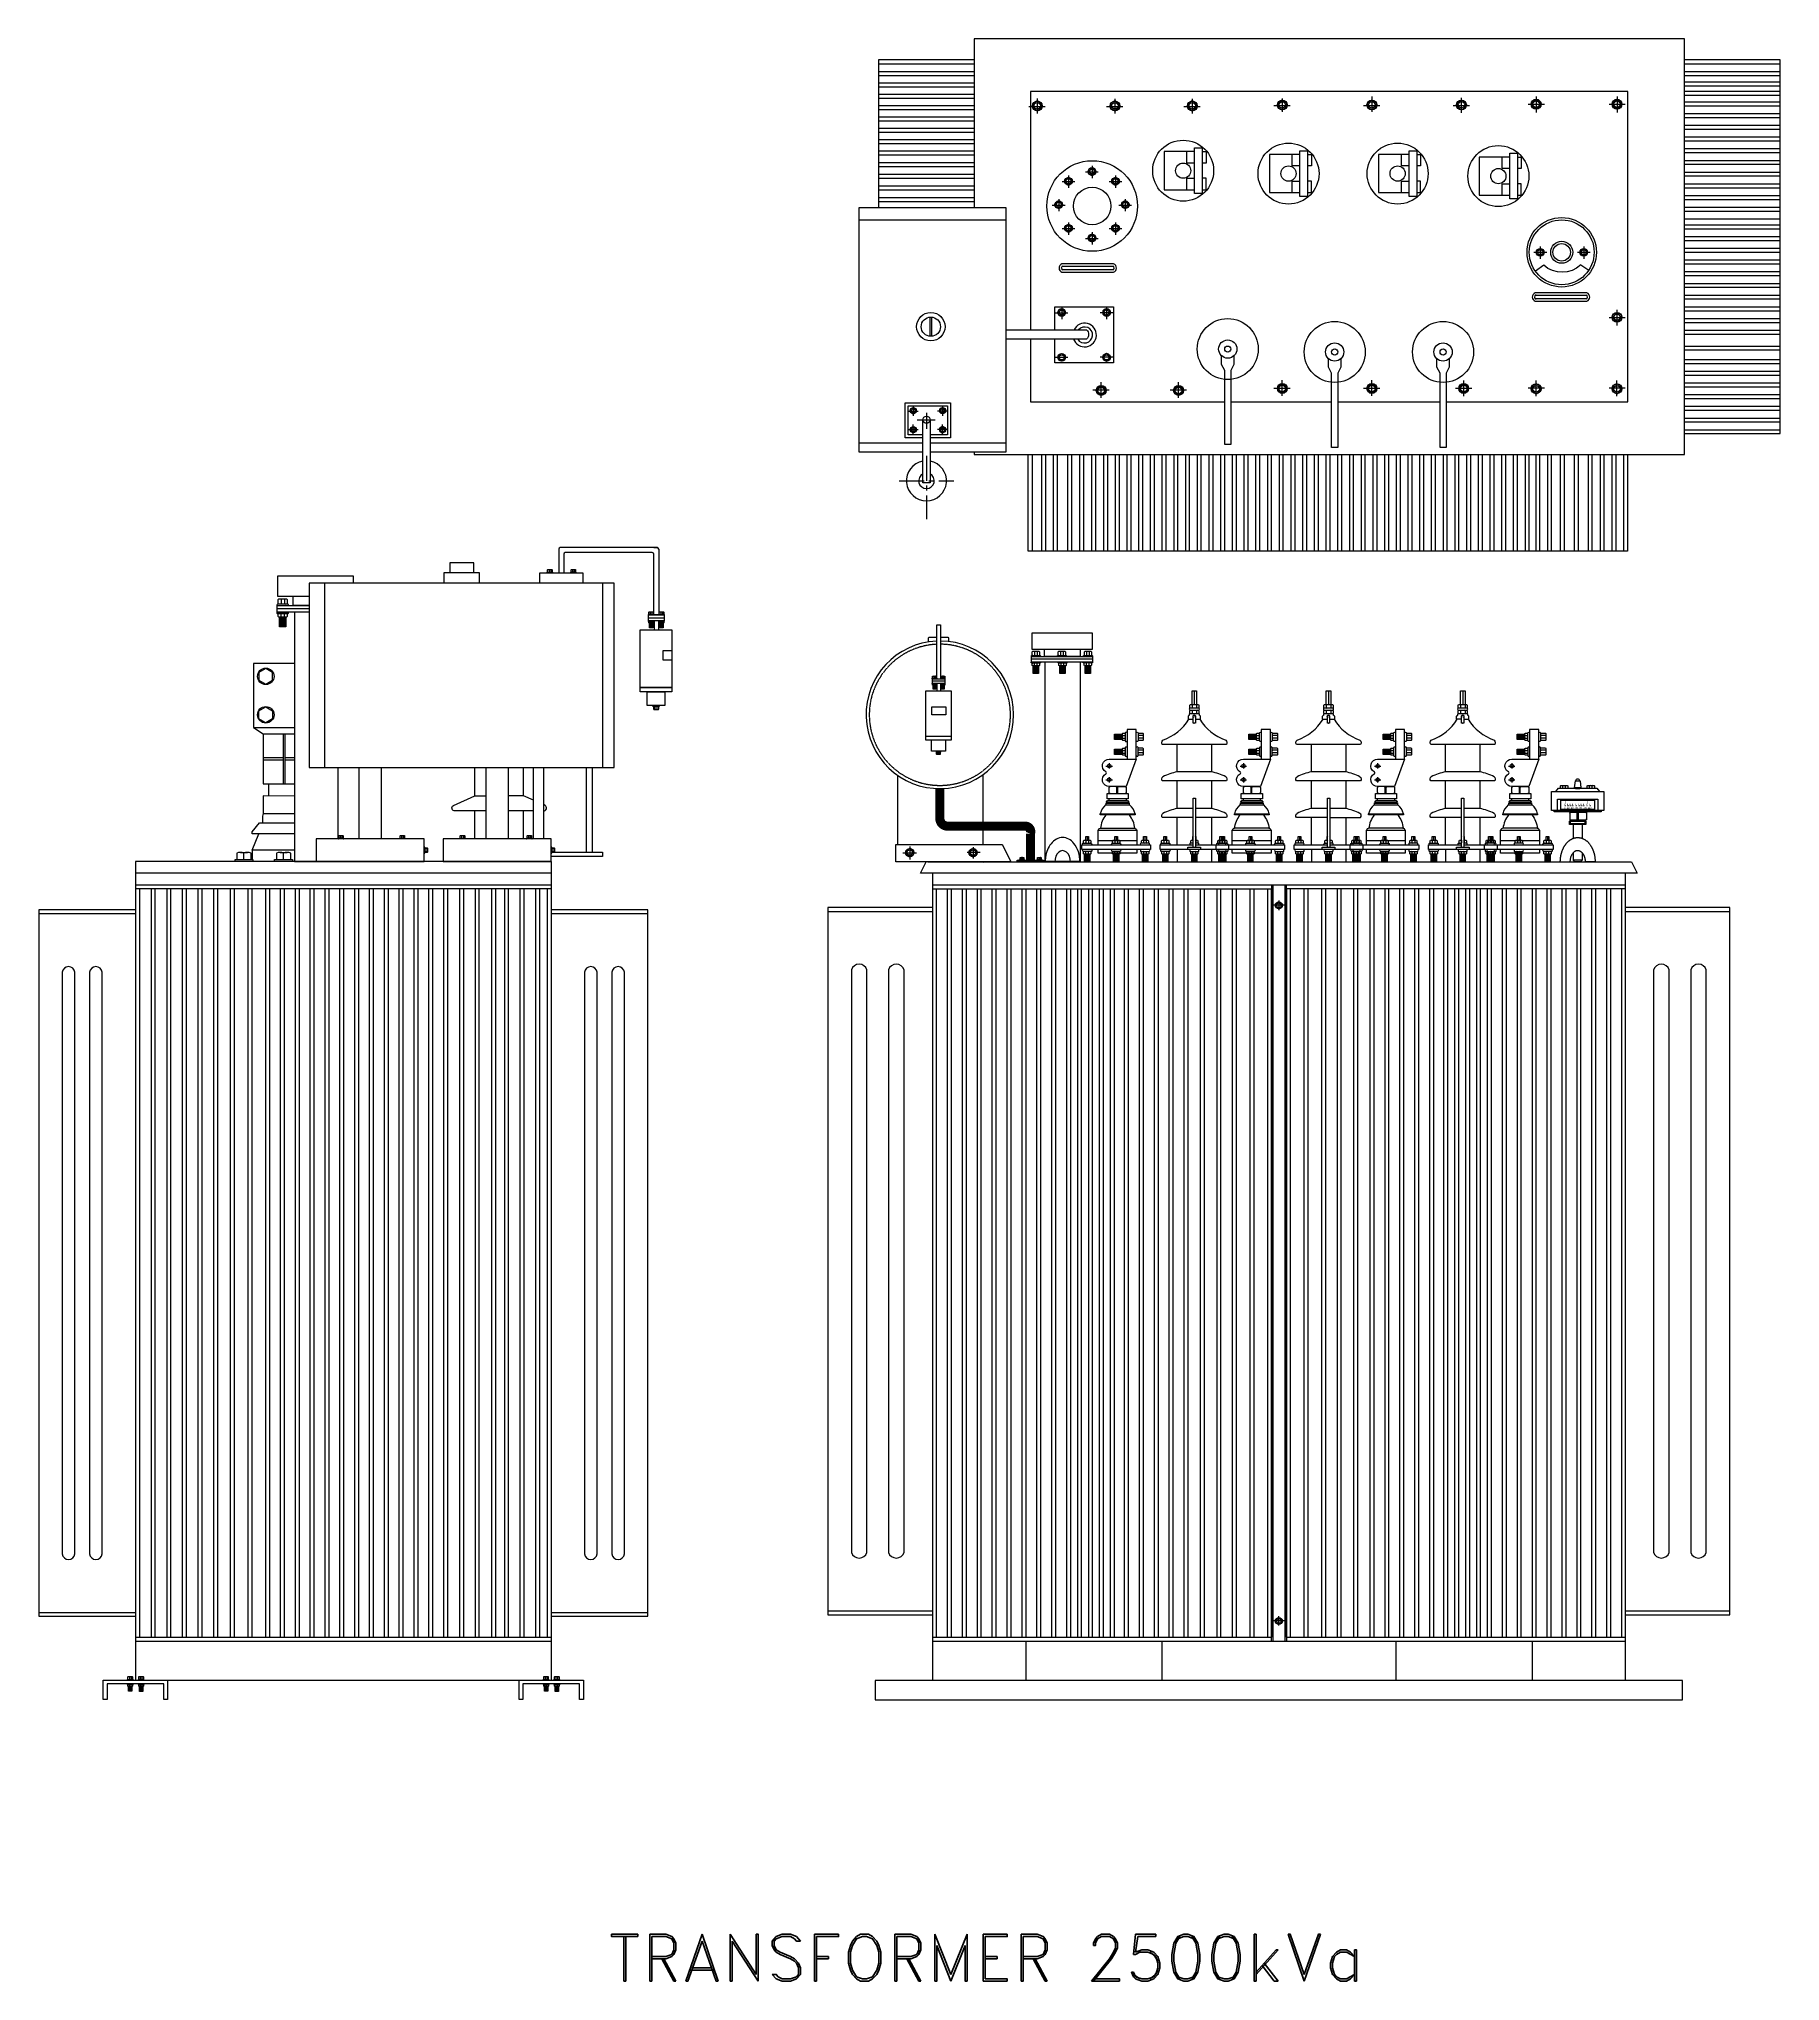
# Model space of a CAD drawing. Header units: millimetres. Extents: x 20927 to 53748, y 38421 to 54891.
# Drawn here: x 42603 to 47063, y 43697 to 48673 of the extents above; entities that cross this region are included whole.
import ezdxf
from ezdxf.enums import TextEntityAlignment as Align

# ---------------------------------------------------------------- set-up
doc = ezdxf.new("R2010")
doc.units = ezdxf.units.MM
doc.linetypes.add('CENTERX2', pattern=[101.6, 63.5, -12.7, 12.7, -12.7])
doc.linetypes.add('DASHEDX2', pattern=[1.5, 1, -0.5])
doc.layers.add('Btrans.', color=2, linetype='Continuous')
doc.layers.add('HIGHT', color=8, linetype='Continuous')
doc.styles.get("Standard").update_dxf_attribs({"font": 'arial.ttf'})
doc.styles.add('tx1', font='romand.shx')

# ---------------------------------------------------------------- blocks, each defined once
blk = doc.blocks.new('A$C6F5A6055-flat-11')
at = {"layer": 'HIGHT'}
for p, q in [((0, 410.4), (0, 349.8)), ((252.3, 414.3), (3.9, 414.3)), ((239.6, 401.6), (16.6, 401.6)), ((243.5, 414.3), (252.3, 414.3)), ((256.2, 410.4), (256.2, 241.7)), ((12.7, 397.7), (12.7, 349.8)), ((243.5, 241.7), (243.5, 397.7)), ((230.6, 249.3), (231.4, 250)), ((230.6, 243.9), (230.6, 249.3)), ((231.4, 250), (234.3, 250)), ((233.6, 250), (234.3, 249.3)), ((234.3, 250), (238.6, 250)), ((235, 250), (234.3, 249.3)), ((234.3, 249.3), (234.3, 243.9)), ((237.9, 250), (238.6, 249.3)), ((238.6, 250), (241.5, 250)), ((239.3, 250), (238.6, 249.3)), ((238.6, 249.3), (238.6, 243.9)), ((241.5, 250), (242.3, 249.3)), ((242.3, 249.3), (242.3, 243.9)), ((257.5, 249.3), (258.2, 250)), ((257.5, 243.9), (257.5, 249.3)), ((258.2, 250), (261.2, 250)), ((260.4, 250), (261.2, 249.3)), ((261.9, 250), (261.2, 249.3)), ((261.2, 250), (265.5, 250)), ((261.2, 249.3), (261.2, 243.9)), ((264.7, 250), (265.5, 249.3)), ((266.2, 250), (265.5, 249.3)), ((265.5, 250), (268.4, 250)), ((265.5, 249.3), (265.5, 243.9)), ((268.4, 250), (269.1, 249.3)), ((269.1, 249.3), (269.1, 243.9)), ((229.8, 234.3), (269.9, 234.3)), ((229.9, 243.2), (243, 243.2)), ((243, 241.7), (229.9, 241.7)), ((229.9, 226.8), (243, 226.8)), ((229.9, 225.4), (242.4, 225.4)), ((243, 225.4), (229.9, 225.4)), ((243, 243.2), (230.5, 243.2)), ((231.4, 243.2), (230.6, 243.9)), ((230.6, 224.6), (231.4, 225.4)), ((230.6, 221.5), (230.6, 224.6)), ((231.4, 220.7), (230.6, 221.5)), ((231.4, 243.2), (241.5, 243.2)), ((241.5, 225.4), (231.4, 225.4)), ((234.3, 220.7), (231.4, 220.7)), ((232.2, 208.4), (232.2, 220.7)), ((240.7, 220.2), (232.2, 220.2)), ((240.7, 218.9), (232.2, 218.9)), ((240.7, 218.9), (232.2, 218.9)), ((240.7, 217.6), (232.2, 217.6)), ((240.7, 217.6), (232.2, 217.6)), ((240.7, 216.3), (232.2, 216.3)), ((240.7, 216.3), (232.2, 216.3)), ((240.7, 214.9), (232.2, 214.9)), ((240.7, 214.9), (232.2, 214.9)), ((240.7, 213.6), (232.2, 213.6)), ((240.7, 213.6), (232.2, 213.6)), ((240.7, 212.3), (232.2, 212.3)), ((240.7, 212.3), (232.2, 212.3)), ((240.7, 211), (232.2, 211)), ((240.7, 211), (232.2, 211)), ((240.7, 209.7), (232.2, 209.7)), ((240.7, 209.7), (232.2, 209.7)), ((240.7, 208.4), (232.2, 208.4)), ((232.8, 241.7), (240.1, 241.7)), ((240.1, 226.8), (232.8, 226.8)), ((234.3, 243.9), (233.6, 243.2)), ((234.3, 224.6), (233.6, 225.4)), ((233.6, 220.7), (234.3, 221.5)), ((234.3, 243.9), (235, 243.2)), ((234.3, 224.6), (235, 225.4)), ((234.3, 221.5), (234.3, 224.6)), ((235, 220.7), (234.3, 221.5)), ((238.6, 220.7), (234.3, 220.7)), ((238.6, 243.9), (237.9, 243.2)), ((238.6, 224.6), (237.9, 225.4)), ((237.9, 220.7), (238.6, 221.5)), ((238.6, 243.9), (239.3, 243.2)), ((238.6, 224.6), (239.3, 225.4)), ((238.6, 221.5), (238.6, 224.6)), ((239.3, 220.7), (238.6, 221.5)), ((241.5, 220.7), (238.6, 220.7)), ((240.7, 220.7), (240.7, 208.4)), ((242.3, 243.9), (241.5, 243.2)), ((241.5, 225.4), (242.3, 224.6)), ((242.3, 221.5), (241.5, 220.7)), ((242.3, 224.6), (242.3, 221.5)), ((256.2, 241.7), (243.5, 241.7)), ((244.2, 226.8), (244.2, 203.3)), ((255.5, 226.8), (255.5, 203.3)), ((256.7, 243.2), (269.9, 243.2)), ((269.9, 241.7), (256.7, 241.7)), ((256.7, 226.8), (269.9, 226.8)), ((269.9, 225.4), (256.7, 225.4)), ((256.8, 225.4), (269.3, 225.4)), ((269.8, 243.2), (257.4, 243.2)), ((258.2, 243.2), (257.5, 243.9)), ((257.5, 224.6), (258.2, 225.4)), ((257.5, 221.5), (257.5, 224.6)), ((258.2, 220.7), (257.5, 221.5)), ((258.2, 243.2), (268.4, 243.2)), ((268.4, 225.4), (258.2, 225.4)), ((261.2, 220.7), (258.2, 220.7)), ((259.1, 208.4), (259.1, 220.7)), ((267.5, 220.2), (259.1, 220.2)), ((267.5, 218.9), (259.1, 218.9)), ((267.5, 218.9), (259.1, 218.9)), ((267.5, 217.6), (259.1, 217.6)), ((267.5, 217.6), (259.1, 217.6)), ((267.5, 216.3), (259.1, 216.3)), ((267.5, 216.3), (259.1, 216.3)), ((267.5, 215), (259.1, 215)), ((267.5, 215), (259.1, 215)), ((267.5, 213.6), (259.1, 213.6)), ((267.5, 213.6), (259.1, 213.6)), ((267.5, 212.3), (259.1, 212.3)), ((267.5, 212.3), (259.1, 212.3)), ((267.5, 211), (259.1, 211)), ((267.5, 211), (259.1, 211)), ((267.5, 209.7), (259.1, 209.7)), ((267.5, 209.7), (259.1, 209.7)), ((267.5, 208.4), (259.1, 208.4)), ((259.7, 241.7), (267, 241.7)), ((267, 226.8), (259.7, 226.8)), ((261.2, 243.9), (260.4, 243.2)), ((261.2, 224.6), (260.4, 225.4)), ((260.4, 220.7), (261.2, 221.5)), ((261.2, 243.9), (261.9, 243.2)), ((261.2, 224.6), (261.9, 225.4)), ((261.2, 221.5), (261.2, 224.6)), ((261.9, 220.7), (261.2, 221.5)), ((265.5, 220.7), (261.2, 220.7)), ((265.5, 243.9), (264.7, 243.2)), ((265.5, 224.6), (264.7, 225.4)), ((264.7, 220.7), (265.5, 221.5)), ((265.5, 243.9), (266.2, 243.2)), ((265.5, 224.6), (266.2, 225.4)), ((265.5, 221.5), (265.5, 224.6)), ((266.2, 220.7), (265.5, 221.5)), ((268.4, 220.7), (265.5, 220.7)), ((267.5, 220.7), (267.5, 208.4)), ((269.1, 243.9), (268.4, 243.2)), ((268.4, 225.4), (269.1, 224.6)), ((269.1, 221.5), (268.4, 220.7)), ((269.1, 224.6), (269.1, 221.5)), ((257.2, 10), (241.4, 10)), ((241.4, 8.2), (257.2, 8.2)), ((257.1, 8.2), (242.2, 8.2)), ((243.2, 8.2), (242.3, 7.3)), ((242.3, 7.3), (242.3, 0.9)), ((242.3, 0.9), (243.2, 0)), ((243.2, 8.2), (255.4, 8.2)), ((244.9, 10), (253.7, 10)), ((246.7, 7.3), (245.9, 8.2)), ((245.9, 0), (246.7, 0.9)), ((246.7, 7.3), (247.6, 8.2)), ((246.7, 0.9), (246.7, 7.3)), ((247.6, 0), (246.7, 0.9)), ((251.9, 7.3), (251.1, 8.2)), ((251.1, 0), (251.9, 0.9)), ((251.9, 7.3), (252.8, 8.2)), ((251.9, 0.9), (251.9, 7.3)), ((252.8, 0), (251.9, 0.9)), ((256.3, 7.3), (255.4, 8.2)), ((255.4, 0), (256.3, 0.9)), ((256.3, 0.9), (256.3, 7.3)), ((243.2, 0), (246.7, 0)), ((246.7, 0), (251.9, 0)), ((251.9, 0), (255.4, 0))]:
    blk.add_line(p, q, dxfattribs=at)
for points in [[(208.7, 203.3), (290, 203.3), (290, 56.2), (208.7, 56.2)], [(229.8, 241.7), (269.9, 241.7), (269.9, 226.8), (229.8, 226.8)], [(208.7, 56.2), (290, 56.2), (290, 56.2), (208.7, 56.2)], [(208.7, 56.2), (290, 56.2), (290, 45), (208.7, 45)], [(226.9, 45), (271.8, 45), (271.8, 10), (226.9, 10)]]:
    blk.add_lwpolyline(points, close=True, dxfattribs=at)
blk.add_lwpolyline([(290, 125.8), (267.7, 125.8), (267.7, 151.1), (290, 151.1)], dxfattribs=at)
for centre, radius, start, end in [((3.9, 410.4), 3.91, 90, 180), ((16.6, 397.7), 3.91, 90, 180), ((239.6, 397.7), 3.91, 0, 90), ((252.3, 410.4), 3.91, 0, 90), ((229.8, 242.4), 0.738, 82.7348, 277.2652), ((229.8, 226.1), 0.738, 82.7348, 277.2652), ((243.1, 242.4), 0.738, 262.7348, 97.2652), ((243.1, 226.1), 0.738, 262.7348, 97.2652), ((256.6, 242.4), 0.738, 82.7348, 277.2652), ((256.6, 226.1), 0.738, 82.7348, 277.2652), ((270, 242.4), 0.738, 262.7348, 97.2652), ((270, 226.1), 0.738, 262.7348, 97.2652), ((241.3, 9.1), 0.886, 82.7348, 277.2652), ((257.4, 9.1), 0.886, 262.7348, 97.2652)]:
    blk.add_arc(centre, radius, start, end, dxfattribs=at)

msp = doc.modelspace()

# ---------------------------------------------------------------- linework, layer by layer
at = {"layer": 'Btrans.'}
for p, q in [((45655.9, 47742.7), (45914.2, 47742.7)), ((42850, 46565.2), (42850, 44468.7)), ((43915, 46535.2), (42850, 46535.2)), ((43915.1, 46565.2), (42850.1, 46565.2)), ((43915, 46565.2), (43915, 44468.7)), ((44891.4, 46535.3), (44891.4, 44467.6)), ((46666.4, 46535.3), (46666.4, 44467.6)), ((43915, 46505.2), (42850, 46505.2)), ((43915, 46495.2), (42850, 46495.2)), ((44891.4, 46505.3), (46666.4, 46505.3)), ((45763.9, 46505.3), (45763.9, 44568.6)), ((45793.9, 46505.3), (45793.9, 44568.6)), ((42850, 46431.4), (42602.5, 46431.4)), ((44162.5, 46431.4), (43915, 46431.4)), ((42602.5, 44642.1), (42850, 44642.1)), ((43915, 44642.1), (44162.5, 44642.1)), ((44623.9, 44645.9), (44891.4, 44645.9)), ((46666.4, 44645.9), (46933.9, 44645.9)), ((42850, 44578.7), (43915, 44578.7)), ((42850, 44568.7), (43915, 44568.7)), ((44891.4, 44578.2), (45758.9, 44578.2)), ((44891.4, 44568.6), (46666.4, 44568.6)), ((45130.4, 44568.6), (45130.4, 44467.6)), ((45479.4, 44568.6), (45479.4, 44467.6)), ((45798.9, 44578.2), (46666.4, 44578.2)), ((46078.4, 44568.6), (46078.4, 44467.6)), ((46427.4, 44568.6), (46427.4, 44467.6))]:
    msp.add_line(p, q, dxfattribs=at)
for points in [[(44998.1, 47614.8), (44998.1, 47607.7), (46818.1, 47607.7), (46818.1, 48672.7), (44998.1, 48672.7), (44998.1, 48239.8)], [(44998.1, 48618.9), (44753.1, 48618.9), (44753.1, 48239.8)], [(46818.1, 47661.4), (47063.1, 47661.4), (47063.1, 48618.9), (46818.1, 48618.9)], [(46226.9, 47742.7), (46673.1, 47742.7), (46673.1, 48537.7), (45143.1, 48537.7), (45143.1, 47927.3)], [(45143.1, 47903.8), (45143.1, 47742.7), (45640.3, 47742.7)], [(45929.8, 47742.7), (45938.8, 47742.7)], [(45939.4, 47742.7), (46191.8, 47742.7)], [(46207.4, 47742.7), (46226.6, 47742.7)], [(46672, 47607.7), (46672, 47360.2), (45137, 47360.2), (45137, 47607.7)], [(44879.4, 46564.2), (46681.9, 46564.2), (46696.4, 46535.3), (44861.4, 46535.3), (44875.8, 46564.2)], [(42850, 46441.4), (42602.5, 46441.4), (42602.5, 44632.1), (42850, 44632.1)], [(43915, 44632.1), (44162.5, 44632.1), (44162.5, 46441.4), (43915, 46441.4)], [(44891.4, 46447.6), (44623.9, 46447.6), (44623.9, 44635.9), (44891.4, 44635.9)], [(44623.9, 46437.6), (44891.4, 46437.6)], [(46666.4, 44635.9), (46933.9, 44635.9), (46933.9, 46447.6), (46666.4, 46447.6)], [(46666.4, 46437.6), (46933.9, 46437.6)], [(42932.5, 44468.7), (42932.5, 44418.7), (42922.5, 44418.7), (42922.5, 44458.7), (42777.5, 44458.7), (42777.5, 44418.7), (42767.5, 44418.7), (42767.5, 44468.7), (43997.5, 44468.7), (43997.5, 44418.7), (43987.5, 44418.7), (43987.5, 44458.7), (43842.5, 44458.7), (43842.5, 44418.7), (43832.5, 44418.7), (43832.5, 44468.7)]]:
    msp.add_lwpolyline(points, dxfattribs=at)
msp.add_lwpolyline([(44745.1, 44417.6), (46812.6, 44417.6), (46812.6, 44467.6), (44745.1, 44467.6)], close=True, dxfattribs=at)
at = {"layer": 'HIGHT'}
for p, q in [((44753.1, 48608.9), (44998.1, 48608.9)), ((46818.1, 48608.9), (47063.1, 48608.9)), ((44753.1, 48588.9), (44998.1, 48588.9)), ((44753.1, 48578.9), (44998.1, 48578.9)), ((44753.1, 48559.9), (44998.1, 48559.9)), ((46818.1, 48588.9), (47063.1, 48588.9)), ((46818.1, 48578.9), (47063.1, 48578.9)), ((46818.1, 48562.6), (47063.1, 48562.6)), ((44753.1, 48549.9), (44998.1, 48549.9)), ((44753.1, 48530.9), (44998.1, 48530.9)), ((44753.1, 48520.9), (44998.1, 48520.9)), ((46818.1, 48552.6), (47063.1, 48552.6)), ((46818.1, 48538.5), (47063.1, 48538.5)), ((46818.1, 48528.5), (47063.1, 48528.5)), ((46818.1, 48511.4), (47063.1, 48511.4)), ((44753.1, 48501.9), (44998.1, 48501.9)), ((44753.1, 48491.9), (44998.1, 48491.9)), ((44753.1, 48472.9), (44998.1, 48472.9)), ((44753.1, 48462.9), (44998.1, 48462.9)), ((46818.1, 48501.4), (47063.1, 48501.4)), ((46818.1, 48481.4), (47063.1, 48481.4)), ((46818.1, 48471.4), (47063.1, 48471.4)), ((44753.1, 48443.9), (44998.1, 48443.9)), ((44753.1, 48433.9), (44998.1, 48433.9)), ((44753.1, 48414.9), (44998.1, 48414.9)), ((46818.1, 48451.4), (47063.1, 48451.4)), ((46818.1, 48441.4), (47063.1, 48441.4)), ((46818.1, 48421.4), (47063.1, 48421.4)), ((46818.1, 48411.4), (47063.1, 48411.4)), ((44753.1, 48404.9), (44998.1, 48404.9)), ((44753.1, 48385.9), (44998.1, 48385.9)), ((44753.1, 48375.9), (44998.1, 48375.9)), ((46818.1, 48391.4), (47063.1, 48391.4)), ((46818.1, 48381.4), (47063.1, 48381.4)), ((46818.1, 48361.4), (47063.1, 48361.4)), ((44753.1, 48355.9), (44998.1, 48355.9)), ((44753.1, 48345.9), (44998.1, 48345.9)), ((44753.1, 48325.9), (44998.1, 48325.9)), ((44753.1, 48315.9), (44998.1, 48315.9)), ((46818.1, 48351.4), (47063.1, 48351.4)), ((46818.1, 48331.4), (47063.1, 48331.4)), ((46818.1, 48321.4), (47063.1, 48321.4)), ((44753.1, 48295.9), (44998.1, 48295.9)), ((44753.1, 48285.9), (44998.1, 48285.9)), ((44753.1, 48265.9), (44998.1, 48265.9)), ((46818.1, 48301.4), (47063.1, 48301.4)), ((46818.1, 48291.4), (47063.1, 48291.4)), ((46818.1, 48271.4), (47063.1, 48271.4)), ((46818.1, 48261.4), (47063.1, 48261.4)), ((44753.1, 48255.9), (44998.1, 48255.9)), ((46818.1, 48241.4), (47063.1, 48241.4)), ((46818.1, 48231.4), (47063.1, 48231.4)), ((46818.1, 48211.4), (47063.1, 48211.4)), ((46818.1, 48196.4), (47063.1, 48196.4)), ((46818.1, 48186.4), (47063.1, 48186.4)), ((46818.1, 48166.4), (47063.1, 48166.4)), ((46818.1, 48156.4), (47063.1, 48156.4)), ((46818.1, 48136.4), (47063.1, 48136.4)), ((46818.1, 48126.4), (47063.1, 48126.4)), ((45223.2, 48090.5), (45355.6, 48090.5)), ((45355.6, 48080.7), (45223.2, 48080.7)), ((46552.1, 48094.1), (46573, 48080.4)), ((46818.1, 48106.4), (47063.1, 48106.4)), ((46818.1, 48096.4), (47063.1, 48096.4)), ((46818.1, 48076.4), (47063.1, 48076.4)), ((46818.1, 48066.4), (47063.1, 48066.4)), ((46435.6, 48016.2), (46568, 48016.2)), ((46818.1, 48046.4), (47063.1, 48046.4)), ((46818.1, 48036.4), (47063.1, 48036.4)), ((46818.1, 48016.4), (47063.1, 48016.4)), ((46568, 48006.4), (46435.6, 48006.4)), ((46818.1, 48006.4), (47063.1, 48006.4)), ((46818.1, 47986.4), (47063.1, 47986.4)), ((46818.1, 47976.4), (47063.1, 47976.4)), ((44885.1, 47960), (44885.1, 47910.8)), ((44889, 47960.1), (44889, 47910.7)), ((45080.6, 47927.3), (45286.6, 47927.3)), ((46818.1, 47956.4), (47063.1, 47956.4)), ((46818.1, 47946.4), (47063.1, 47946.4)), ((46818.1, 47926.4), (47063.1, 47926.4)), ((46818.1, 47916.4), (47063.1, 47916.4)), ((46818.1, 47885.9), (47063.1, 47885.9)), ((46818.1, 47876.3), (47063.1, 47876.3)), ((46818.1, 47851.4), (47063.1, 47851.4)), ((46818.1, 47841.4), (47063.1, 47841.4)), ((46818.1, 47821.4), (47063.1, 47821.4)), ((46818.1, 47811.4), (47063.1, 47811.4)), ((46818.1, 47791.4), (47063.1, 47791.4)), ((46818.1, 47781.4), (47063.1, 47781.4)), ((46818.1, 47761.4), (47063.1, 47761.4)), ((46818.1, 47751.4), (47063.1, 47751.4)), ((46818.1, 47731.4), (47063.1, 47731.4)), ((46818.1, 47721.4), (47063.1, 47721.4)), ((46818.1, 47701.4), (47063.1, 47701.4)), ((46818.1, 47691.4), (47063.1, 47691.4)), ((46818.1, 47671.4), (47063.1, 47671.4)), ((45147, 47607.7), (45147, 47360.2)), ((45170.8, 47607.7), (45170.8, 47360.2)), ((45180.8, 47607.7), (45180.8, 47360.2)), ((45201.1, 47607.7), (45201.1, 47360.2)), ((45211.1, 47607.7), (45211.1, 47360.2)), ((45237.5, 47607.7), (45237.5, 47360.2)), ((45247.5, 47607.7), (45247.5, 47360.2)), ((45268.2, 47607.7), (45268.2, 47360.2)), ((45278.2, 47607.7), (45278.2, 47360.2)), ((45298.9, 47607.7), (45298.9, 47360.2)), ((45308.9, 47607.7), (45308.9, 47360.2)), ((45329.6, 47607.7), (45329.6, 47360.2)), ((45339.6, 47607.7), (45339.6, 47360.2)), ((45359.6, 47607.7), (45359.6, 47360.2)), ((45369.6, 47607.7), (45369.6, 47360.2)), ((45389.5, 47607.7), (45389.5, 47360.2)), ((45399.5, 47607.7), (45399.5, 47360.2)), ((45419.5, 47607.7), (45419.5, 47360.2)), ((45429.5, 47607.7), (45429.5, 47360.2)), ((45449.5, 47607.7), (45449.5, 47360.2)), ((45459.5, 47607.7), (45459.5, 47360.2)), ((45479.5, 47607.7), (45479.5, 47360.2)), ((45489.5, 47607.7), (45489.5, 47360.2)), ((45509.5, 47607.7), (45509.5, 47360.2)), ((45519.5, 47607.7), (45519.5, 47360.2)), ((45539.5, 47607.7), (45539.5, 47360.2)), ((45549.5, 47607.7), (45549.5, 47360.2)), ((45569.5, 47607.7), (45569.5, 47360.2)), ((45579.5, 47607.7), (45579.5, 47360.2)), ((45599.5, 47607.7), (45599.5, 47360.2)), ((45609.5, 47607.7), (45609.5, 47360.2)), ((45629.5, 47607.7), (45629.5, 47360.2)), ((45639.5, 47607.7), (45639.5, 47360.2)), ((45659.5, 47607.7), (45659.5, 47360.2)), ((45669.5, 47607.7), (45669.5, 47360.2)), ((45689.5, 47607.7), (45689.5, 47360.2)), ((45699.5, 47607.7), (45699.5, 47360.2)), ((45719.5, 47607.7), (45719.5, 47360.2)), ((45729.5, 47607.7), (45729.5, 47360.2)), ((45749.5, 47607.7), (45749.5, 47360.2)), ((45759.5, 47607.7), (45759.5, 47360.2)), ((45779.5, 47607.7), (45779.5, 47360.2)), ((45789.5, 47607.7), (45789.5, 47360.2)), ((45809.5, 47607.7), (45809.5, 47360.2)), ((45819.5, 47607.7), (45819.5, 47360.2)), ((45839.5, 47607.7), (45839.5, 47360.2)), ((45849.5, 47607.7), (45849.5, 47360.2)), ((45869.5, 47607.7), (45869.5, 47360.2)), ((45879.5, 47607.7), (45879.5, 47360.2)), ((45899.5, 47607.7), (45899.5, 47360.2)), ((45909.5, 47607.7), (45909.5, 47360.2)), ((45929.5, 47607.7), (45929.5, 47360.2)), ((45939.5, 47607.7), (45939.5, 47360.2)), ((45959.5, 47607.7), (45959.5, 47360.2)), ((45969.5, 47607.7), (45969.5, 47360.2)), ((45989.5, 47607.7), (45989.5, 47360.2)), ((45999.5, 47607.7), (45999.5, 47360.2)), ((46019.5, 47607.7), (46019.5, 47360.2)), ((46029.5, 47607.7), (46029.5, 47360.2)), ((46049.5, 47607.7), (46049.5, 47360.2)), ((46059.5, 47607.7), (46059.5, 47360.2)), ((46079.5, 47607.7), (46079.5, 47360.2)), ((46089.5, 47607.7), (46089.5, 47360.2)), ((46109.5, 47607.7), (46109.5, 47360.2)), ((46119.5, 47607.7), (46119.5, 47360.2)), ((46139.5, 47607.7), (46139.5, 47360.2)), ((46149.5, 47607.7), (46149.5, 47360.2)), ((46169.5, 47607.7), (46169.5, 47360.2)), ((46179.5, 47607.7), (46179.5, 47360.2)), ((46199.5, 47607.7), (46199.5, 47360.2)), ((46209.5, 47607.7), (46209.5, 47360.2)), ((46229.5, 47607.7), (46229.5, 47360.2)), ((46239.5, 47607.7), (46239.5, 47360.2)), ((46259.5, 47607.7), (46259.5, 47360.2)), ((46269.5, 47607.7), (46269.5, 47360.2)), ((46289.5, 47607.7), (46289.5, 47360.2)), ((46299.5, 47607.7), (46299.5, 47360.2)), ((46319.5, 47607.7), (46319.5, 47360.2)), ((46329.5, 47607.7), (46329.5, 47360.2)), ((46349.5, 47607.7), (46349.5, 47360.2)), ((46359.5, 47607.7), (46359.5, 47360.2)), ((46379.5, 47607.7), (46379.5, 47360.2)), ((46389.5, 47607.7), (46389.5, 47360.2)), ((46409.5, 47607.7), (46409.5, 47360.2)), ((46419.5, 47607.7), (46419.5, 47360.2)), ((46436.8, 47607.7), (46436.8, 47360.2)), ((46446.8, 47607.7), (46446.8, 47360.2)), ((46466.8, 47607.7), (46466.8, 47360.2)), ((46476.8, 47607.7), (46476.8, 47360.2)), ((46499.8, 47607.7), (46499.8, 47360.2)), ((46509.8, 47607.7), (46509.8, 47360.2)), ((46535.6, 47607.7), (46535.6, 47360.2)), ((46545.6, 47607.7), (46545.6, 47360.2)), ((46571.1, 47607.7), (46571.1, 47360.2)), ((46580.9, 47607.7), (46580.9, 47360.2)), ((46601.6, 47607.7), (46601.6, 47360.2)), ((46611.6, 47607.7), (46611.6, 47360.2)), ((46632.3, 47607.7), (46632.3, 47360.2)), ((46642.3, 47607.7), (46642.3, 47360.2)), ((46662, 47607.7), (46662, 47360.2)), ((43910.2, 47313.1), (43909.5, 47312.4)), ((43909.5, 47307), (43910.2, 47306.3)), ((43913.1, 47313.1), (43913.8, 47312.4)), ((43913.8, 47307), (43913.1, 47306.3)), ((43969.6, 47307), (43968.8, 47306.3)), ((43970.3, 47313.1), (43969.6, 47312.4)), ((43973.2, 47313.1), (43973.9, 47312.4)), ((43973.9, 47307), (43973.2, 47306.3)), ((43221.6, 47238), (43223.1, 47236.5)), ((43223.1, 47225.8), (43221.6, 47224.3)), ((43230.2, 47238), (43231.7, 47236.5)), ((43231.7, 47225.8), (43230.2, 47224.3)), ((43235.6, 47190.1), (43218.8, 47190.1)), ((43235.6, 47187.5), (43218.8, 47187.5)), ((43235.6, 47184.9), (43218.8, 47184.9)), ((43235.6, 47182.3), (43218.8, 47182.3)), ((43235.6, 47179.7), (43218.8, 47179.7)), ((43235.6, 47177.1), (43218.8, 47177.1)), ((43235.6, 47174.4), (43218.8, 47174.4)), ((43235.6, 47171.8), (43218.8, 47171.8)), ((43235.6, 47169.2), (43218.8, 47169.2)), ((43222.9, 47199.1), (43221.4, 47200.5)), ((43221.4, 47191.2), (43222.9, 47192.7)), ((43231.5, 47199.1), (43230.1, 47200.5)), ((43230.1, 47191.2), (43231.5, 47192.7)), ((45153.1, 47067.5), (45153.1, 47072.6)), ((45153.3, 47102.6), (45153.3, 47094)), ((45160, 47067.5), (45160, 47072.6)), ((45160.2, 47102.6), (45160.2, 47094)), ((45219.8, 47102.6), (45219.8, 47094)), ((45221.6, 47067.8), (45221.6, 47072.9)), ((45226.8, 47102.6), (45226.8, 47094)), ((45228.5, 47067.8), (45228.5, 47072.9)), ((45286.1, 47073.1), (45284.9, 47074.2)), ((45284.9, 47066.8), (45286.1, 47068)), ((45286.5, 47102.7), (45286.5, 47094.1)), ((45293, 47068), (45293, 47073.1)), ((45293.4, 47102.7), (45293.4, 47094.1)), ((44891.4, 47027.8), (44923.5, 47027.8)), ((44900.1, 47016.5), (44893.3, 47016.5)), ((44894.4, 47040.4), (44895, 47039.8)), ((44895, 47035.5), (44894.4, 47034.9)), ((44895, 47020.1), (44894.4, 47020.6)), ((44895.6, 47016.9), (44895, 47017.5)), ((44897.9, 47040.4), (44898.5, 47039.8)), ((44898.5, 47035.5), (44897.9, 47034.9)), ((44898.5, 47020.1), (44897.9, 47020.6)), ((44897.9, 47016.9), (44898.5, 47017.5)), ((44902.9, 47021.8), (44902.9, 47003)), ((44912, 47021.8), (44912, 47003)), ((44921.6, 47016.5), (44914.8, 47016.5)), ((44917.1, 47040.4), (44916.5, 47039.8)), ((44916.5, 47035.5), (44917.1, 47034.9)), ((44916.5, 47020.1), (44917.1, 47020.6)), ((44917.1, 47016.9), (44916.5, 47017.5)), ((44920, 47020.1), (44919.4, 47020.6)), ((44919.4, 47016.9), (44920, 47017.5)), ((44920.5, 47040.4), (44920, 47039.8)), ((44920, 47035.5), (44920.5, 47034.9)), ((45163.3, 47065.5), (45149.8, 47065.5)), ((45163.3, 47063.4), (45149.8, 47063.4)), ((45163.3, 47061.3), (45149.8, 47061.3)), ((45163.3, 47059.2), (45149.8, 47059.2)), ((45163.3, 47057.1), (45149.8, 47057.1)), ((45163.3, 47055), (45149.8, 47055)), ((45163.3, 47052.9), (45149.8, 47052.9)), ((45163.3, 47050.8), (45149.8, 47050.8)), ((45163.3, 47048.7), (45149.8, 47048.7)), ((45231.8, 47065.7), (45218.3, 47065.7)), ((45231.8, 47063.6), (45218.3, 47063.6)), ((45231.8, 47061.5), (45218.3, 47061.5)), ((45231.8, 47059.4), (45218.3, 47059.4)), ((45231.8, 47057.3), (45218.3, 47057.3)), ((45231.8, 47055.3), (45218.3, 47055.3)), ((45231.8, 47053.2), (45218.3, 47053.2)), ((45231.8, 47051.1), (45218.3, 47051.1)), ((45231.8, 47049), (45218.3, 47049)), ((45296.3, 47065.9), (45282.8, 47065.9)), ((45296.3, 47063.8), (45282.8, 47063.8)), ((45296.3, 47061.7), (45282.8, 47061.7)), ((45296.3, 47059.6), (45282.8, 47059.6)), ((45296.3, 47057.6), (45282.8, 47057.6)), ((45296.3, 47055.5), (45282.8, 47055.5)), ((45296.3, 47053.4), (45282.8, 47053.4)), ((45296.3, 47051.3), (45282.8, 47051.3)), ((45296.3, 47049.2), (45282.8, 47049.2)), ((44900.1, 47015.4), (44893.3, 47015.4)), ((44900.1, 47014.4), (44893.3, 47014.4)), ((44900.1, 47013.3), (44893.3, 47013.3)), ((44900.1, 47012.3), (44893.3, 47012.3)), ((44900.1, 47011.3), (44893.3, 47011.3)), ((44900.1, 47010.2), (44893.3, 47010.2)), ((44900.1, 47009.2), (44893.3, 47009.2)), ((44900.1, 47008.1), (44893.3, 47008.1)), ((44921.6, 47015.4), (44914.8, 47015.4)), ((44921.6, 47014.4), (44914.8, 47014.4)), ((44921.6, 47013.4), (44914.8, 47013.4)), ((44921.6, 47012.3), (44914.8, 47012.3)), ((44921.6, 47011.3), (44914.8, 47011.3)), ((44921.6, 47010.2), (44914.8, 47010.2)), ((44921.6, 47009.2), (44914.8, 47009.2)), ((44921.6, 47008.1), (44914.8, 47008.1)), ((45562.4, 47002.6), (45562.4, 46967.5)), ((45906.2, 47002.6), (45906.2, 46967.5)), ((46249.9, 47002.6), (46249.9, 46967.5)), ((45556.5, 46966.3), (45556.5, 46959.3)), ((45556.5, 46952.2), (45556.5, 46945.2)), ((45559.5, 46919.9), (45559.5, 46938.9)), ((45568.3, 46966.3), (45568.3, 46959.3)), ((45568.3, 46952.2), (45568.3, 46945.2)), ((45900.3, 46966.3), (45900.3, 46959.3)), ((45900.3, 46945.2), (45901.5, 46944)), ((45903.3, 46919.9), (45903.3, 46938.9)), ((45912, 46945.2), (45910.8, 46944)), ((45912, 46966.3), (45912, 46959.3)), ((46244, 46966.3), (46244, 46959.3)), ((46244, 46952.2), (46244, 46945.2)), ((46247, 46919.9), (46247, 46938.9)), ((46255.8, 46966.3), (46255.8, 46959.3)), ((46255.8, 46952.2), (46255.8, 46945.2)), ((43152.6, 46908.4), (43257.1, 46908.4)), ((43176.8, 46892.8), (43257.1, 46892.8)), ((43228.3, 46892.8), (43228.3, 46764.6)), ((43233, 46892.8), (43233, 46764.6)), ((45360.4, 46878), (45360.4, 46891.5)), ((45362.5, 46878), (45362.5, 46891.5)), ((45364.6, 46878), (45364.6, 46891.5)), ((45366.7, 46878), (45366.7, 46891.5)), ((45368.8, 46878), (45368.8, 46891.5)), ((45370.9, 46878), (45370.9, 46891.5)), ((45373, 46878), (45373, 46891.5)), ((45375.1, 46878), (45375.1, 46891.5)), ((45377.2, 46878), (45377.2, 46891.5)), ((45378, 46887.1), (45379.2, 46888.2)), ((45384.3, 46888.2), (45385.5, 46887.1)), ((45384.3, 46881.3), (45385.5, 46882.5)), ((45430.4, 46888.2), (45419.5, 46888.2)), ((45430.4, 46881.3), (45419.5, 46881.3)), ((45704.2, 46878), (45704.2, 46891.5)), ((45706.3, 46878), (45706.3, 46891.5)), ((45708.3, 46878), (45708.3, 46891.5)), ((45710.4, 46878), (45710.4, 46891.5)), ((45712.5, 46878), (45712.5, 46891.5)), ((45714.6, 46878), (45714.6, 46891.5)), ((45716.7, 46878), (45716.7, 46891.5)), ((45718.8, 46878), (45718.8, 46891.5)), ((45720.9, 46878), (45720.9, 46891.5)), ((45721.8, 46889.4), (45723, 46888.2)), ((45721.8, 46882.5), (45723, 46881.3)), ((45728, 46888.2), (45729.2, 46889.4)), ((45774.2, 46888.2), (45763.2, 46888.2)), ((45774.2, 46881.3), (45763.2, 46881.3)), ((46047.9, 46878), (46047.9, 46891.5)), ((46050, 46878), (46050, 46891.5)), ((46052.1, 46878), (46052.1, 46891.5)), ((46054.2, 46878), (46054.2, 46891.5)), ((46056.3, 46878), (46056.3, 46891.5)), ((46058.4, 46878), (46058.4, 46891.5)), ((46060.5, 46878), (46060.5, 46891.5)), ((46062.6, 46878), (46062.6, 46891.5)), ((46064.7, 46878), (46064.7, 46891.5)), ((46065.5, 46887.1), (46066.7, 46888.2)), ((46071.8, 46888.2), (46073, 46887.1)), ((46071.8, 46881.3), (46073, 46882.5)), ((46107, 46888.2), (46105.8, 46887.1)), ((46107, 46881.3), (46105.8, 46880.1)), ((46119.1, 46887.1), (46117.9, 46888.2)), ((46119.1, 46882.5), (46117.9, 46881.3)), ((46391.7, 46878), (46391.7, 46891.5)), ((46393.8, 46878), (46393.8, 46891.5)), ((46395.8, 46878), (46395.8, 46891.5)), ((46397.9, 46878), (46397.9, 46891.5)), ((46400, 46878), (46400, 46891.5)), ((46402.1, 46878), (46402.1, 46891.5)), ((46404.2, 46878), (46404.2, 46891.5)), ((46406.3, 46878), (46406.3, 46891.5)), ((46408.4, 46878), (46408.4, 46891.5)), ((46410.5, 46881.3), (46415.5, 46881.3)), ((46415.5, 46888.2), (46416.7, 46889.4)), ((46462.8, 46889.4), (46461.7, 46888.2)), ((46462.8, 46880.1), (46461.7, 46881.3)), ((43176.8, 46831.9), (43228.3, 46831.9)), ((43176.8, 46825.5), (43228.3, 46825.5)), ((43233, 46831.9), (43257.1, 46831.9)), ((43233, 46825.5), (43257.1, 46825.5)), ((44905, 46846.2), (44904.3, 46846.9)), ((44904.3, 46840.3), (44905, 46841)), ((44909.1, 46846.2), (44908.4, 46846.9)), ((44908.4, 46840.3), (44909.1, 46841)), ((45360.4, 46839.9), (45360.4, 46853.5)), ((45362.5, 46839.9), (45362.5, 46853.5)), ((45364.6, 46839.9), (45364.6, 46853.5)), ((45366.7, 46839.9), (45366.7, 46853.5)), ((45368.8, 46839.9), (45368.8, 46853.5)), ((45370.9, 46839.9), (45370.9, 46853.5)), ((45373, 46839.9), (45373, 46853.5)), ((45375.1, 46839.9), (45375.1, 46853.5)), ((45377.2, 46839.9), (45377.2, 46853.5)), ((45378, 46849), (45379.2, 46850.1)), ((45378, 46844.4), (45379.2, 46843.2)), ((45384.3, 46850.1), (45385.5, 46849)), ((45384.3, 46843.2), (45385.5, 46844.4)), ((45419.5, 46850.6), (45418.3, 46849.4)), ((45419.5, 46843.7), (45418.3, 46844.8)), ((45431.6, 46849.4), (45430.4, 46850.6)), ((45431.6, 46844.8), (45430.4, 46843.7)), ((45704.2, 46839.9), (45704.2, 46853.5)), ((45706.3, 46839.9), (45706.3, 46853.5)), ((45708.3, 46839.9), (45708.3, 46853.5)), ((45710.4, 46839.9), (45710.4, 46853.5)), ((45712.5, 46839.9), (45712.5, 46853.5)), ((45714.6, 46839.9), (45714.6, 46853.5)), ((45716.7, 46839.9), (45716.7, 46853.5)), ((45718.8, 46839.9), (45718.8, 46853.5)), ((45720.9, 46839.9), (45720.9, 46853.5)), ((45721.8, 46851.3), (45723, 46850.1)), ((45723, 46843.2), (45728, 46843.2)), ((45728, 46850.1), (45729.2, 46851.3)), ((45774.2, 46850.6), (45763.2, 46850.6)), ((45774.2, 46843.7), (45763.2, 46843.7)), ((46047.9, 46839.9), (46047.9, 46853.5)), ((46050, 46839.9), (46050, 46853.5)), ((46052.1, 46839.9), (46052.1, 46853.5)), ((46054.2, 46839.9), (46054.2, 46853.5)), ((46056.3, 46839.9), (46056.3, 46853.5)), ((46058.4, 46839.9), (46058.4, 46853.5)), ((46060.5, 46839.9), (46060.5, 46853.5)), ((46062.6, 46839.9), (46062.6, 46853.5)), ((46064.7, 46839.9), (46064.7, 46853.5)), ((46065.5, 46849), (46066.7, 46850.1)), ((46065.5, 46844.4), (46066.7, 46843.2)), ((46071.8, 46850.1), (46073, 46849)), ((46071.8, 46843.2), (46073, 46844.4)), ((46107, 46850.6), (46105.8, 46849.4)), ((46107, 46843.7), (46105.8, 46844.8)), ((46119.1, 46849.4), (46117.9, 46850.6)), ((46119.1, 46844.8), (46117.9, 46843.7)), ((46391.7, 46839.9), (46391.7, 46853.5)), ((46393.8, 46839.9), (46393.8, 46853.5)), ((46395.8, 46839.9), (46395.8, 46853.5)), ((46397.9, 46839.9), (46397.9, 46853.5)), ((46400, 46839.9), (46400, 46853.5)), ((46402.1, 46839.9), (46402.1, 46853.5)), ((46404.2, 46839.9), (46404.2, 46853.5)), ((46406.3, 46839.9), (46406.3, 46853.5)), ((46408.4, 46839.9), (46408.4, 46853.5)), ((46410.5, 46843.2), (46415.5, 46843.2)), ((46415.5, 46850.1), (46416.7, 46851.3)), ((46461.7, 46843.7), (46450.7, 46843.7)), ((46462.8, 46851.8), (46461.7, 46850.6)), ((43719.2, 46733.8), (43719.2, 46806.3)), ((43844.2, 46733.8), (43844.2, 46806.3)), ((44802.5, 46609), (44802.5, 46786.2)), ((45020.9, 46787.8), (45020.9, 46667.8)), ((46506.3, 46758.9), (46505.1, 46760.1)), ((46505.1, 46752.7), (46506.3, 46753.9)), ((46513.2, 46758.9), (46512, 46760.1)), ((46512, 46752.7), (46513.2, 46753.9)), ((46574.8, 46753.9), (46574.8, 46758.9)), ((46581.8, 46753.9), (46581.8, 46758.9)), ((43719.2, 46623.8), (43719.2, 46694.8)), ((43869.7, 46694.8), (43805.9, 46694.8)), ((43844.2, 46623.8), (43844.2, 46694.8)), ((45518.5, 46607.7), (45518.5, 46678)), ((45606.3, 46678), (45606.3, 46607.7)), ((45862.2, 46607.7), (45862.2, 46678)), ((45950.1, 46678), (45950.1, 46607.7)), ((46206, 46607.7), (46206, 46678)), ((46293.8, 46678), (46293.8, 46607.7)), ((43375.1, 46632.1), (43374.3, 46631.4)), ((43374.3, 46626), (43375.1, 46625.2)), ((43378.7, 46631.4), (43378.7, 46626)), ((43531.5, 46631.4), (43531.5, 46626)), ((43535.8, 46631.4), (43535.8, 46626)), ((43685.5, 46631.4), (43685.5, 46626)), ((43689.9, 46631.4), (43689.9, 46626)), ((43856.8, 46631.4), (43856.8, 46626)), ((43861.2, 46631.4), (43861.2, 46626)), ((45020.9, 46644.4), (45020.9, 46609)), ((45285.5, 46619.8), (45284.3, 46618.7)), ((45287.8, 46629.3), (45287.8, 46619.8)), ((45292.4, 46619.8), (45291.2, 46618.7)), ((45359.9, 46619.8), (45358.7, 46618.7)), ((45362.2, 46629.3), (45362.2, 46619.8)), ((45366.8, 46619.8), (45365.7, 46618.7)), ((45433.7, 46619.8), (45432.5, 46618.7)), ((45436, 46629.3), (45436, 46619.8)), ((45438.3, 46619.8), (45439.4, 46618.7)), ((45483.4, 46619.8), (45484.5, 46618.7)), ((45488, 46629.3), (45488, 46619.8)), ((45490.3, 46619.8), (45491.4, 46618.7)), ((45557.8, 46619.8), (45558.9, 46618.7)), ((45562.4, 46629.3), (45562.4, 46629.3)), ((45562.4, 46619.8), (45562.4, 46619.8)), ((45567, 46619.8), (45565.9, 46618.7)), ((45629.3, 46619.8), (45628.1, 46618.7)), ((45631.5, 46629.3), (45631.5, 46619.8)), ((45631.6, 46619.8), (45632.7, 46618.7)), ((45632.7, 46619.8), (45632.7, 46629.3)), ((45633.8, 46619.8), (45635, 46618.7)), ((45635, 46629.3), (45635, 46619.8)), ((45636.2, 46629.3), (45636.2, 46619.8)), ((45640.8, 46619.8), (45639.6, 46618.7)), ((45701.3, 46619.8), (45702.5, 46618.7)), ((45706, 46629.3), (45706, 46619.8)), ((45710.6, 46619.8), (45709.4, 46618.7)), ((45775.1, 46619.8), (45776.3, 46618.7)), ((45779.7, 46629.3), (45779.7, 46619.8)), ((45784.4, 46619.8), (45783.2, 46618.7)), ((45827.1, 46619.8), (45828.3, 46618.7)), ((45831.8, 46629.3), (45831.8, 46619.8)), ((45834, 46619.8), (45835.2, 46618.7)), ((45901.5, 46619.8), (45902.7, 46618.7)), ((45906.2, 46629.3), (45906.2, 46629.3)), ((45906.2, 46619.8), (45906.2, 46619.8)), ((45910.8, 46619.8), (45909.6, 46618.7)), ((45973, 46619.8), (45971.8, 46618.7)), ((45975.3, 46629.3), (45975.3, 46619.8)), ((45975.3, 46619.8), (45976.5, 46618.7)), ((45976.5, 46619.8), (45976.5, 46629.3)), ((45979.9, 46619.8), (45978.7, 46618.7)), ((45978.8, 46629.3), (45978.8, 46619.8)), ((45979.9, 46629.3), (45979.9, 46619.8)), ((45984.6, 46619.8), (45983.4, 46618.7)), ((46047.4, 46619.8), (46046.2, 46618.7)), ((46049.7, 46629.3), (46049.7, 46619.8)), ((46054.3, 46619.8), (46053.2, 46618.7)), ((46121.2, 46619.8), (46120, 46618.7)), ((46123.5, 46629.3), (46123.5, 46619.8)), ((46128.1, 46619.8), (46126.9, 46618.7)), ((46170.9, 46619.8), (46172, 46618.7)), ((46175.5, 46629.3), (46175.5, 46619.8)), ((46177.8, 46619.8), (46178.9, 46618.7)), ((46245.3, 46619.8), (46246.4, 46618.7)), ((46249.9, 46629.3), (46249.9, 46629.3)), ((46249.9, 46619.8), (46249.9, 46619.8)), ((46254.5, 46619.8), (46253.4, 46618.7)), ((46314.4, 46619.8), (46315.6, 46618.7)), ((46319, 46629.3), (46319, 46619.8)), ((46319.1, 46619.8), (46320.2, 46618.7)), ((46320.2, 46619.8), (46320.2, 46629.3)), ((46321.3, 46619.8), (46322.5, 46618.7)), ((46322.5, 46629.3), (46322.5, 46619.8)), ((46323.7, 46629.3), (46323.7, 46619.8)), ((46328.3, 46619.8), (46327.1, 46618.7)), ((46391.2, 46619.8), (46390, 46618.7)), ((46393.5, 46629.3), (46393.5, 46619.8)), ((46398.1, 46619.8), (46396.9, 46618.7)), ((46465, 46619.8), (46463.8, 46618.7)), ((46467.2, 46629.3), (46467.2, 46619.8)), ((46471.9, 46619.8), (46470.7, 46618.7)), ((43118.9, 46588.8), (43137, 46588.8)), ((43127.9, 46570.4), (43127.9, 46586.4)), ((43148.6, 46594.3), (43148.6, 46570.4)), ((43220.5, 46588.8), (43238.5, 46588.8)), ((43229.5, 46570.4), (43229.5, 46586.4)), ((43597.4, 46596.6), (43592, 46596.6)), ((43597.4, 46592.3), (43592, 46592.3)), ((43922.7, 46596.6), (43917.3, 46596.6)), ((43922.7, 46592.3), (43917.3, 46592.3)), ((45119, 46571.1), (45118.4, 46570.5)), ((45119.6, 46576), (45119, 46575.4)), ((45121.9, 46576), (45122.4, 46575.4)), ((45122.4, 46571.1), (45121.9, 46570.5)), ((45163.4, 46576), (45163.9, 46575.4)), ((45163.9, 46571.1), (45163.4, 46570.5)), ((45168, 46576), (45167.4, 46575.4)), ((45167.4, 46571.1), (45168, 46570.5)), ((45294.7, 46583), (45281.2, 46583)), ((45294.7, 46580.9), (45281.2, 46580.9)), ((45294.7, 46578.8), (45281.2, 46578.8)), ((45294.7, 46576.7), (45281.2, 46576.7)), ((45294.7, 46574.6), (45281.2, 46574.6)), ((45294.7, 46572.5), (45281.2, 46572.5)), ((45294.7, 46570.4), (45281.2, 46570.4)), ((45284.3, 46613.6), (45285.5, 46612.4)), ((45284.5, 46590.1), (45285.7, 46591.3)), ((45285.7, 46583.9), (45284.5, 46585.1)), ((45291.2, 46613.6), (45292.4, 46612.4)), ((45291.5, 46585.1), (45291.5, 46590.1)), ((45368.9, 46583), (45355.4, 46583)), ((45368.9, 46580.9), (45355.4, 46580.9)), ((45368.9, 46578.8), (45355.4, 46578.8)), ((45368.9, 46576.7), (45355.4, 46576.7)), ((45368.9, 46574.6), (45355.4, 46574.6)), ((45368.9, 46572.5), (45355.4, 46572.5)), ((45368.9, 46570.4), (45355.4, 46570.4)), ((45358.7, 46613.6), (45359.9, 46612.4)), ((45359.9, 46583.9), (45358.7, 46585.1)), ((45365.7, 46613.6), (45366.8, 46612.4)), ((45366.8, 46583.9), (45365.7, 46585.1)), ((45442.9, 46583), (45429.4, 46583)), ((45442.9, 46580.9), (45429.4, 46580.9)), ((45442.9, 46578.8), (45429.4, 46578.8)), ((45442.9, 46576.7), (45429.4, 46576.7)), ((45442.9, 46574.6), (45429.4, 46574.6)), ((45442.9, 46572.5), (45429.4, 46572.5)), ((45442.9, 46570.4), (45429.4, 46570.4)), ((45432.5, 46613.6), (45433.7, 46612.4)), ((45433.9, 46583.9), (45432.7, 46585.1)), ((45439.4, 46613.6), (45440.6, 46612.4)), ((45439.7, 46585.1), (45439.7, 46590.1)), ((45494.9, 46583), (45481.4, 46583)), ((45494.9, 46580.9), (45481.4, 46580.9)), ((45494.9, 46578.8), (45481.4, 46578.8)), ((45494.9, 46576.7), (45481.4, 46576.7)), ((45494.9, 46574.6), (45481.4, 46574.6)), ((45494.9, 46572.5), (45481.4, 46572.5)), ((45494.9, 46570.4), (45481.4, 46570.4)), ((45484.5, 46613.6), (45483.4, 46612.4)), ((45484.8, 46585.1), (45484.8, 46590.1)), ((45491.4, 46613.6), (45492.6, 46612.4)), ((45491.7, 46590.1), (45492.8, 46591.3)), ((45492.8, 46583.9), (45491.7, 46585.1)), ((45518.5, 46596), (45518.5, 46564)), ((45569.1, 46583), (45555.6, 46583)), ((45569.1, 46580.9), (45555.6, 46580.9)), ((45569.1, 46578.8), (45555.6, 46578.8)), ((45569.1, 46576.7), (45555.6, 46576.7)), ((45569.1, 46574.6), (45555.6, 46574.6)), ((45569.1, 46572.5), (45555.6, 46572.5)), ((45569.1, 46570.4), (45555.6, 46570.4)), ((45558.9, 46613.6), (45557.8, 46612.4)), ((45558.9, 46585.1), (45558.9, 46590.1)), ((45565.9, 46613.6), (45567, 46612.4)), ((45565.9, 46585.1), (45565.9, 46590.1)), ((45606.3, 46596.2), (45606.3, 46564)), ((45618.1, 46596), (45618.1, 46607.7)), ((45643.1, 46583), (45625, 46583)), ((45643.1, 46580.9), (45625, 46580.9)), ((45643.1, 46578.8), (45625, 46578.8)), ((45643.1, 46576.7), (45625, 46576.7)), ((45643.1, 46574.6), (45625, 46574.6)), ((45643.1, 46572.5), (45625, 46572.5)), ((45643.1, 46570.4), (45625, 46570.4)), ((45628.1, 46613.6), (45629.3, 46612.4)), ((45628.3, 46590.1), (45629.5, 46591.3)), ((45629.6, 46564.2), (45629.6, 46583.9)), ((45632.7, 46613.6), (45633.9, 46612.4)), ((45633, 46585.1), (45633, 46590.1)), ((45635, 46613.6), (45633.8, 46612.4)), ((45634, 46583.9), (45635.2, 46585.1)), ((45635.2, 46590.1), (45636.4, 46591.3)), ((45638.5, 46583.9), (45638.5, 46564.2)), ((45639.6, 46613.6), (45640.8, 46612.4)), ((45639.9, 46585.1), (45639.9, 46590.1)), ((45650.3, 46607.7), (45650.3, 46596)), ((45712.7, 46583), (45699.2, 46583)), ((45712.7, 46580.9), (45699.2, 46580.9)), ((45712.7, 46578.8), (45699.2, 46578.8)), ((45712.7, 46576.7), (45699.2, 46576.7)), ((45712.7, 46574.6), (45699.2, 46574.6)), ((45712.7, 46572.5), (45699.2, 46572.5)), ((45712.7, 46570.4), (45699.2, 46570.4)), ((45702.5, 46613.6), (45701.3, 46612.4)), ((45702.5, 46590.1), (45701.3, 46591.3)), ((45701.3, 46583.9), (45702.5, 46585.1)), ((45709.4, 46613.6), (45710.6, 46612.4)), ((45709.4, 46590.1), (45710.6, 46591.3)), ((45786.7, 46583), (45773.2, 46583)), ((45786.7, 46580.9), (45773.2, 46580.9)), ((45786.7, 46578.8), (45773.2, 46578.8)), ((45786.7, 46576.7), (45773.2, 46576.7)), ((45786.7, 46574.6), (45773.2, 46574.6)), ((45786.7, 46572.5), (45773.2, 46572.5)), ((45786.7, 46570.4), (45773.2, 46570.4)), ((45776.3, 46613.6), (45775.1, 46612.4)), ((45776.5, 46590.1), (45775.3, 46591.3)), ((45775.3, 46583.9), (45776.5, 46585.1)), ((45783.2, 46613.6), (45782, 46612.4)), ((45783.4, 46590.1), (45784.6, 46591.3)), ((45784.6, 46583.9), (45783.4, 46585.1)), ((45838.7, 46583), (45825.2, 46583)), ((45838.7, 46580.9), (45825.2, 46580.9)), ((45838.7, 46578.8), (45825.2, 46578.8)), ((45838.7, 46576.7), (45825.2, 46576.7)), ((45838.7, 46574.6), (45825.2, 46574.6)), ((45838.7, 46572.5), (45825.2, 46572.5)), ((45838.7, 46570.4), (45825.2, 46570.4)), ((45828.3, 46613.6), (45827.1, 46612.4)), ((45828.5, 46585.1), (45828.5, 46590.1)), ((45835.2, 46613.6), (45836.4, 46612.4)), ((45835.4, 46590.1), (45836.6, 46591.3)), ((45836.6, 46583.9), (45835.4, 46585.1)), ((45862.2, 46596), (45862.2, 46564)), ((45912.9, 46583), (45899.4, 46583)), ((45912.9, 46580.9), (45899.4, 46580.9)), ((45912.9, 46578.8), (45899.4, 46578.8)), ((45912.9, 46576.7), (45899.4, 46576.7)), ((45912.9, 46574.6), (45899.4, 46574.6)), ((45912.9, 46572.5), (45899.4, 46572.5)), ((45912.9, 46570.4), (45899.4, 46570.4)), ((45902.7, 46613.6), (45901.5, 46612.4)), ((45902.7, 46585.1), (45902.7, 46590.1)), ((45909.6, 46613.6), (45910.8, 46612.4)), ((45909.6, 46585.1), (45909.6, 46590.1)), ((45950.1, 46596.2), (45950.1, 46564)), ((45961.8, 46596), (45961.8, 46607.7)), ((45986.9, 46583), (45968.7, 46583)), ((45986.9, 46580.9), (45968.7, 46580.9)), ((45986.9, 46578.8), (45968.7, 46578.8)), ((45986.9, 46576.7), (45968.7, 46576.7)), ((45986.9, 46574.6), (45968.7, 46574.6)), ((45986.9, 46572.5), (45968.7, 46572.5)), ((45986.9, 46570.4), (45968.7, 46570.4)), ((45971.8, 46613.6), (45973, 46612.4)), ((45973.2, 46583.9), (45972, 46585.1)), ((45973.4, 46564.2), (45973.4, 46583.9)), ((45976.5, 46613.6), (45977.7, 46612.4)), ((45976.7, 46585.1), (45976.7, 46590.1)), ((45978.7, 46613.6), (45979.9, 46612.4)), ((45979, 46585.1), (45979, 46590.1)), ((45982.2, 46583.9), (45982.2, 46564.2)), ((45983.4, 46613.6), (45984.6, 46612.4)), ((45983.6, 46585.1), (45983.6, 46590.1)), ((45994, 46607.7), (45994, 46596)), ((46056.4, 46583), (46042.9, 46583)), ((46056.4, 46580.9), (46042.9, 46580.9)), ((46056.4, 46578.8), (46042.9, 46578.8)), ((46056.4, 46576.7), (46042.9, 46576.7)), ((46056.4, 46574.6), (46042.9, 46574.6)), ((46056.4, 46572.5), (46042.9, 46572.5)), ((46056.4, 46570.4), (46042.9, 46570.4)), ((46046.2, 46613.6), (46047.4, 46612.4)), ((46047.4, 46583.9), (46046.2, 46585.1)), ((46053.2, 46613.6), (46054.3, 46612.4)), ((46054.3, 46583.9), (46053.2, 46585.1)), ((46130.4, 46583), (46116.9, 46583)), ((46130.4, 46580.9), (46116.9, 46580.9)), ((46130.4, 46578.8), (46116.9, 46578.8)), ((46130.4, 46576.7), (46116.9, 46576.7)), ((46130.4, 46574.6), (46116.9, 46574.6)), ((46130.4, 46572.5), (46116.9, 46572.5)), ((46130.4, 46570.4), (46116.9, 46570.4)), ((46120, 46613.6), (46121.2, 46612.4)), ((46121.4, 46583.9), (46120.2, 46585.1)), ((46127.2, 46590.1), (46126, 46591.3)), ((46126, 46583.9), (46127.2, 46585.1)), ((46126.9, 46613.6), (46128.1, 46612.4)), ((46182.4, 46583), (46168.9, 46583)), ((46182.4, 46580.9), (46168.9, 46580.9)), ((46182.4, 46578.8), (46168.9, 46578.8)), ((46182.4, 46576.7), (46168.9, 46576.7)), ((46182.4, 46574.6), (46168.9, 46574.6)), ((46182.4, 46572.5), (46168.9, 46572.5)), ((46182.4, 46570.4), (46168.9, 46570.4)), ((46172, 46613.6), (46170.9, 46612.4)), ((46172.3, 46585.1), (46172.3, 46590.1)), ((46178.9, 46613.6), (46180.1, 46612.4)), ((46179.2, 46590.1), (46180.3, 46591.3)), ((46180.3, 46583.9), (46179.2, 46585.1)), ((46206, 46596), (46206, 46564)), ((46256.6, 46583), (46243.1, 46583)), ((46256.6, 46580.9), (46243.1, 46580.9)), ((46256.6, 46578.8), (46243.1, 46578.8)), ((46256.6, 46576.7), (46243.1, 46576.7)), ((46256.6, 46574.6), (46243.1, 46574.6)), ((46256.6, 46572.5), (46243.1, 46572.5)), ((46256.6, 46570.4), (46243.1, 46570.4)), ((46246.4, 46613.6), (46245.3, 46612.4)), ((46246.4, 46590.1), (46247.6, 46591.3)), ((46247.6, 46583.9), (46246.4, 46585.1)), ((46253.4, 46613.6), (46254.5, 46612.4)), ((46253.4, 46585.1), (46253.4, 46590.1)), ((46293.8, 46596.2), (46293.8, 46564)), ((46305.6, 46596), (46305.6, 46607.7)), ((46330.6, 46583), (46312.5, 46583)), ((46330.6, 46580.9), (46312.5, 46580.9)), ((46330.6, 46578.8), (46312.5, 46578.8)), ((46330.6, 46576.7), (46312.5, 46576.7)), ((46330.6, 46574.6), (46312.5, 46574.6)), ((46330.6, 46572.5), (46312.5, 46572.5)), ((46330.6, 46570.4), (46312.5, 46570.4)), ((46315.6, 46613.6), (46314.4, 46612.4)), ((46315.8, 46590.1), (46314.6, 46591.3)), ((46314.6, 46583.9), (46315.8, 46585.1)), ((46317.1, 46564.2), (46317.1, 46583.9)), ((46320.2, 46613.6), (46321.4, 46612.4)), ((46320.5, 46585.1), (46320.5, 46590.1)), ((46322.5, 46613.6), (46321.3, 46612.4)), ((46321.5, 46583.9), (46322.7, 46585.1)), ((46322.7, 46590.1), (46323.9, 46591.3)), ((46326, 46583.9), (46326, 46564.2)), ((46327.1, 46613.6), (46328.3, 46612.4)), ((46327.4, 46585.1), (46327.4, 46590.1)), ((46337.8, 46607.7), (46337.8, 46596)), ((46400.2, 46583), (46386.7, 46583)), ((46400.2, 46580.9), (46386.7, 46580.9)), ((46400.2, 46578.8), (46386.7, 46578.8)), ((46400.2, 46576.7), (46386.7, 46576.7)), ((46400.2, 46574.6), (46386.7, 46574.6)), ((46400.2, 46572.5), (46386.7, 46572.5)), ((46400.2, 46570.4), (46386.7, 46570.4)), ((46390, 46613.6), (46391.2, 46612.4)), ((46390, 46590.1), (46391.2, 46591.3)), ((46396.9, 46613.6), (46398.1, 46612.4)), ((46396.9, 46590.1), (46398.1, 46591.3)), ((46398.1, 46583.9), (46396.9, 46585.1)), ((46474.2, 46583), (46460.7, 46583)), ((46474.2, 46580.9), (46460.7, 46580.9)), ((46474.2, 46578.8), (46460.7, 46578.8)), ((46474.2, 46576.7), (46460.7, 46576.7)), ((46474.2, 46574.6), (46460.7, 46574.6)), ((46474.2, 46572.5), (46460.7, 46572.5)), ((46474.2, 46570.4), (46460.7, 46570.4)), ((46463.8, 46613.6), (46465, 46612.4)), ((46464, 46590.1), (46465.2, 46591.3)), ((46470.7, 46613.6), (46469.5, 46612.4)), ((46470.9, 46590.1), (46472.1, 46591.3)), ((46472.1, 46583.9), (46470.9, 46585.1)), ((45067.5, 46565.1), (45092.1, 46565.1)), ((45132, 46565.1), (45156.7, 46565.1)), ((45294.7, 46568.3), (45281.2, 46568.3)), ((45294.7, 46566.3), (45281.2, 46566.3)), ((45368.9, 46568.3), (45355.4, 46568.3)), ((45368.9, 46566.3), (45355.4, 46566.3)), ((45442.9, 46568.3), (45429.4, 46568.3)), ((45442.9, 46566.3), (45429.4, 46566.3)), ((45494.9, 46568.3), (45481.4, 46568.3)), ((45494.9, 46566.3), (45481.4, 46566.3)), ((45569.1, 46568.3), (45555.6, 46568.3)), ((45569.1, 46566.3), (45555.6, 46566.3)), ((45643.1, 46568.3), (45625, 46568.3)), ((45643.1, 46566.3), (45625, 46566.3)), ((45712.7, 46568.3), (45699.2, 46568.3)), ((45712.7, 46566.3), (45699.2, 46566.3)), ((45786.7, 46568.3), (45773.2, 46568.3)), ((45786.7, 46566.3), (45773.2, 46566.3)), ((45838.7, 46568.3), (45825.2, 46568.3)), ((45838.7, 46566.3), (45825.2, 46566.3)), ((45912.9, 46568.3), (45899.4, 46568.3)), ((45912.9, 46566.3), (45899.4, 46566.3)), ((45986.9, 46568.3), (45968.7, 46568.3)), ((45986.9, 46566.3), (45968.7, 46566.3)), ((46056.4, 46568.3), (46042.9, 46568.3)), ((46056.4, 46566.3), (46042.9, 46566.3)), ((46130.4, 46568.3), (46116.9, 46568.3)), ((46130.4, 46566.3), (46116.9, 46566.3)), ((46182.4, 46568.3), (46168.9, 46568.3)), ((46182.4, 46566.3), (46168.9, 46566.3)), ((46256.6, 46568.3), (46243.1, 46568.3)), ((46256.6, 46566.3), (46243.1, 46566.3)), ((46330.6, 46568.3), (46312.5, 46568.3)), ((46330.6, 46566.3), (46312.5, 46566.3)), ((46400.2, 46568.3), (46386.7, 46568.3)), ((46400.2, 46566.3), (46386.7, 46566.3)), ((46474.2, 46568.3), (46460.7, 46568.3)), ((46474.2, 46566.3), (46460.7, 46566.3)), ((42860, 46495.2), (42860, 44578.3)), ((42890, 46495.2), (42890, 44578.3)), ((42900, 46495.2), (42900, 44578.3)), ((42930, 46495.2), (42930, 44578.3)), ((42940, 46495.2), (42940, 44578.3)), ((42970, 46495.2), (42970, 44578.3)), ((42980, 46495.2), (42980, 44578.3)), ((43010, 46495.2), (43010, 44578.3)), ((43020, 46495.2), (43020, 44578.3)), ((43050, 46495.2), (43050, 44578.3)), ((43060, 46495.2), (43060, 44578.3)), ((43093, 46495.2), (43093, 44578.3)), ((43103, 46495.2), (43103, 44578.3)), ((43138, 46495.2), (43138, 44578.3)), ((43148, 46495.2), (43148, 44578.3)), ((43183, 46495.2), (43183, 44578.3)), ((43193, 46495.2), (43193, 44578.3)), ((43221, 46495.2), (43221, 44578.3)), ((43231, 46495.2), (43231, 44578.3)), ((43259, 46495.2), (43259, 44578.3)), ((43269, 46495.2), (43269, 44578.3)), ((43297, 46495.2), (43297, 44578.3)), ((43307, 46495.2), (43307, 44578.3)), ((43335, 46495.2), (43335, 44578.3)), ((43345, 46495.2), (43345, 44578.3)), ((43373, 46495.2), (43373, 44578.3)), ((43383, 46495.2), (43383, 44578.3)), ((43411, 46495.2), (43411, 44578.3)), ((43421, 46495.2), (43421, 44578.3)), ((43449, 46495.2), (43449, 44578.3)), ((43459, 46495.2), (43459, 44578.3)), ((43487, 46495.2), (43487, 44578.3)), ((43497, 46495.2), (43497, 44578.3)), ((43525, 46495.2), (43525, 44578.3)), ((43535, 46495.2), (43535, 44578.3)), ((43563, 46495.2), (43563, 44578.3)), ((43573, 46495.2), (43573, 44578.3)), ((43601, 46495.2), (43601, 44578.3)), ((43611, 46495.2), (43611, 44578.3)), ((43639, 46495.2), (43639, 44578.3)), ((43649, 46495.2), (43649, 44578.3)), ((43680, 46495.2), (43680, 44578.3)), ((43690, 46495.2), (43690, 44578.3)), ((43720, 46495.2), (43720, 44578.3)), ((43730, 46495.2), (43730, 44578.3)), ((43762, 46495.2), (43762, 44578.3)), ((43772, 46495.2), (43772, 44578.3)), ((43795, 46495.2), (43795, 44578.3)), ((43805, 46495.2), (43805, 44578.3)), ((43835, 46495.2), (43835, 44578.3)), ((43845, 46495.2), (43845, 44578.3)), ((43875, 46495.2), (43875, 44578.3)), ((43885, 46495.2), (43885, 44578.3)), ((43905, 46495.2), (43905, 44578.3)), ((44901.4, 46495.3), (44901.4, 44578.2)), ((44929.5, 46495.3), (44929.5, 44578.2)), ((44939.5, 46495.3), (44939.5, 44578.2)), ((44967.7, 46495.3), (44967.7, 44578.2)), ((44977.7, 46495.3), (44977.7, 44578.2)), ((45005.9, 46495.3), (45005.9, 44578.2)), ((45015.9, 46495.3), (45015.9, 44578.2)), ((45044, 46495.3), (45044, 44578.2)), ((45054, 46495.3), (45054, 44578.2)), ((45082.2, 46495.3), (45082.2, 44578.2)), ((45092.2, 46495.3), (45092.2, 44578.2)), ((45120.4, 46495.3), (45120.4, 44578.2)), ((45130.4, 46495.3), (45130.4, 44578.2)), ((45158.5, 46495.3), (45158.5, 44578.2)), ((45168.5, 46495.3), (45168.5, 44578.2)), ((45196.7, 46495.3), (45196.7, 44578.2)), ((45206.7, 46495.3), (45206.7, 44578.2)), ((45234.9, 46495.3), (45234.9, 44578.2)), ((45244.9, 46495.3), (45244.9, 44578.2)), ((45262.9, 46495.3), (45262.9, 44578.2)), ((45272.9, 46495.3), (45272.9, 44578.2)), ((45290.9, 46495.3), (45290.9, 44578.2)), ((45300.9, 46495.3), (45300.9, 44578.2)), ((45318.9, 46495.3), (45318.9, 44578.2)), ((45328.9, 46495.3), (45328.9, 44578.2)), ((45346.9, 46495.3), (45346.9, 44578.2)), ((45356.9, 46495.3), (45356.9, 44578.2)), ((45383, 46495.3), (45383, 44578.2)), ((45393, 46495.3), (45393, 44578.2)), ((45421.2, 46495.3), (45421.2, 44578.2)), ((45431.2, 46495.3), (45431.2, 44578.2)), ((45459.4, 46495.3), (45459.4, 44578.2)), ((45469.4, 46495.3), (45469.4, 44578.2)), ((45497.5, 46495.3), (45497.5, 44578.2)), ((45507.5, 46495.3), (45507.5, 44578.2)), ((45535.7, 46495.3), (45535.7, 44578.2)), ((45545.7, 46495.3), (45545.7, 44578.2)), ((45577.7, 46495.3), (45577.7, 44578.2)), ((45587.7, 46495.3), (45587.7, 44578.2)), ((45619.7, 46495.3), (45619.7, 44578.2)), ((45629.7, 46495.3), (45629.7, 44578.2)), ((45659.7, 46495.3), (45659.7, 44578.2)), ((45669.7, 46495.3), (45669.7, 44578.2)), ((45704.7, 46495.3), (45704.7, 44578.2)), ((45714.7, 46495.3), (45714.7, 44578.2)), ((45749.7, 46495.3), (45749.7, 44578.2)), ((45759.7, 46505.3), (45759.7, 44578.2)), ((45798, 46505.3), (45798, 44578.2)), ((45808, 46495.3), (45808, 44578.2)), ((45843, 46495.3), (45843, 44578.2)), ((45853, 46495.3), (45853, 44578.2)), ((45888, 46495.3), (45888, 44578.2)), ((45898, 46495.3), (45898, 44578.2)), ((45928, 46495.3), (45928, 44578.2)), ((45938, 46495.3), (45938, 44578.2)), ((45970, 46495.3), (45970, 44578.2)), ((45980, 46495.3), (45980, 44578.2)), ((46012, 46495.3), (46012, 44578.2)), ((46022, 46495.3), (46022, 44578.2)), ((46050.2, 46495.3), (46050.2, 44578.2)), ((46060.2, 46495.3), (46060.2, 44578.2)), ((46088.4, 46495.3), (46088.4, 44578.2)), ((46098.4, 46495.3), (46098.4, 44578.2)), ((46126.5, 46495.3), (46126.5, 44578.2)), ((46136.5, 46495.3), (46136.5, 44578.2)), ((46164.7, 46495.3), (46164.7, 44578.2)), ((46174.7, 46495.3), (46174.7, 44578.2)), ((46200.9, 46495.3), (46200.9, 44578.2)), ((46210.9, 46495.3), (46210.9, 44578.2)), ((46228.9, 46495.3), (46228.9, 44578.2)), ((46238.9, 46495.3), (46238.9, 44578.2)), ((46256.9, 46495.3), (46256.9, 44578.2)), ((46266.9, 46495.3), (46266.9, 44578.2)), ((46284.9, 46495.3), (46284.9, 44578.2)), ((46294.9, 46495.3), (46294.9, 44578.2)), ((46312.9, 46495.3), (46312.9, 44578.2)), ((46322.9, 46495.3), (46322.9, 44578.2)), ((46351, 46495.3), (46351, 44578.2)), ((46361, 46495.3), (46361, 44578.2)), ((46389.2, 46495.3), (46389.2, 44578.2)), ((46399.2, 46495.3), (46399.2, 44578.2)), ((46427.4, 46495.3), (46427.4, 44578.2)), ((46437.4, 46495.3), (46437.4, 44578.2)), ((46465.5, 46495.3), (46465.5, 44578.2)), ((46475.5, 46495.3), (46475.5, 44578.2)), ((46503.7, 46495.3), (46503.7, 44578.2)), ((46513.7, 46495.3), (46513.7, 44578.2)), ((46541.9, 46495.3), (46541.9, 44578.2)), ((46551.9, 46495.3), (46551.9, 44578.2)), ((46580, 46495.3), (46580, 44578.2)), ((46590, 46495.3), (46590, 44578.2)), ((46618.2, 46495.3), (46618.2, 44578.2)), ((46628.2, 46495.3), (46628.2, 44578.2)), ((46656.4, 46495.3), (46656.4, 44578.2)), ((42841.1, 44451.9), (42832.5, 44451.9)), ((42841.1, 44450.5), (42832.5, 44450.5)), ((42841.1, 44449.2), (42832.5, 44449.2)), ((42841.1, 44447.8), (42832.5, 44447.8)), ((42841.1, 44446.5), (42832.5, 44446.5)), ((42841.1, 44445.2), (42832.5, 44445.2)), ((42841.1, 44443.8), (42832.5, 44443.8)), ((42841.1, 44442.5), (42832.5, 44442.5)), ((42841.1, 44441.1), (42832.5, 44441.1)), ((42833.7, 44477.8), (42834.4, 44477.1)), ((42834.4, 44471.2), (42835.2, 44470.5)), ((42834.6, 44456.4), (42835.4, 44457.2)), ((42835.4, 44452.4), (42834.6, 44453.2)), ((42838.1, 44477.8), (42838.8, 44477.1)), ((42838.8, 44471.2), (42838.1, 44470.5)), ((42839, 44453.2), (42839, 44456.4)), ((42869, 44451.7), (42860.4, 44451.7)), ((42869, 44450.4), (42860.4, 44450.4)), ((42869, 44449.1), (42860.4, 44449.1)), ((42869, 44447.7), (42860.4, 44447.7)), ((42869, 44446.4), (42860.4, 44446.4)), ((42869, 44445), (42860.4, 44445)), ((42869, 44443.7), (42860.4, 44443.7)), ((42869, 44442.4), (42860.4, 44442.4)), ((42869, 44441), (42860.4, 44441)), ((42862, 44471.2), (42861.3, 44470.5)), ((42862.5, 44453), (42862.5, 44456.3)), ((42866.4, 44471.2), (42867.2, 44470.5)), ((42866.9, 44456.3), (42867.6, 44457.1)), ((42867.6, 44452.3), (42866.9, 44453)), ((43906.1, 44451.9), (43897.5, 44451.9)), ((43906.1, 44450.5), (43897.5, 44450.5)), ((43906.1, 44449.2), (43897.5, 44449.2)), ((43906.1, 44447.8), (43897.5, 44447.8)), ((43906.1, 44446.5), (43897.5, 44446.5)), ((43906.1, 44445.2), (43897.5, 44445.2)), ((43906.1, 44443.8), (43897.5, 44443.8)), ((43906.1, 44442.5), (43897.5, 44442.5)), ((43906.1, 44441.1), (43897.5, 44441.1)), ((43898.7, 44477.8), (43899.4, 44477.1)), ((43899.4, 44471.2), (43900.2, 44470.5)), ((43899.6, 44453.2), (43899.6, 44456.4)), ((43903.1, 44477.8), (43903.8, 44477.1)), ((43903.8, 44471.2), (43903.1, 44470.5)), ((43904, 44456.4), (43904.8, 44457.2)), ((43904.8, 44452.4), (43904, 44453.2)), ((43934, 44451.7), (43925.4, 44451.7)), ((43934, 44450.4), (43925.4, 44450.4)), ((43934, 44449.1), (43925.4, 44449.1)), ((43934, 44447.7), (43925.4, 44447.7)), ((43934, 44446.4), (43925.4, 44446.4)), ((43934, 44445), (43925.4, 44445)), ((43934, 44443.7), (43925.4, 44443.7)), ((43934, 44442.4), (43925.4, 44442.4)), ((43934, 44441), (43925.4, 44441)), ((43927, 44471.2), (43926.3, 44470.5)), ((43927.5, 44453), (43927.5, 44456.3)), ((43931.4, 44471.2), (43932.2, 44470.5)), ((43931.9, 44456.3), (43932.6, 44457.1)), ((43932.6, 44452.3), (43931.9, 44453))]:
    msp.add_line(p, q, dxfattribs=at)
at = {"layer": 'HIGHT', "linetype": 'CENTERX2'}
for p, q in [((45159.8, 48520.2), (45159.8, 48481.3)), ((45358.7, 48518.9), (45358.7, 48481.3)), ((45556.8, 48518.9), (45556.8, 48481.3)), ((45787.3, 48520.1), (45787.3, 48485.5)), ((46016.8, 48525.2), (46016.8, 48485.5)), ((46246.3, 48521.8), (46246.3, 48483.4)), ((46438.3, 48525.2), (46438.3, 48484.3)), ((46645.5, 48525.2), (46645.5, 48484.3)), ((45138.9, 48499.8), (45180.6, 48499.8)), ((45337.8, 48499.8), (45379.5, 48499.8)), ((45535.9, 48499.8), (45577.6, 48499.8)), ((45766.4, 48502.1), (45808.1, 48502.1)), ((45995.9, 48502.1), (46037.6, 48502.1)), ((46225.4, 48502.1), (46267.1, 48502.1)), ((46459.2, 48504.1), (46417.5, 48504.1)), ((46666.4, 48504.1), (46624.7, 48504.1)), ((45240.1, 48322.6), (45240.1, 48291.2)), ((45283.7, 48331.8), (45316.3, 48331.8)), ((45300.3, 48347.6), (45300.3, 48316.1)), ((45360.5, 48322.6), (45360.5, 48291.2)), ((45215.2, 48262.4), (45215.2, 48231)), ((45223.5, 48306.9), (45256.1, 48306.9)), ((45343.9, 48306.9), (45376.4, 48306.9)), ((45385.4, 48262.4), (45385.4, 48231)), ((45198.6, 48246.7), (45231.2, 48246.7)), ((45368.8, 48246.7), (45401.4, 48246.7)), ((45223.5, 48186.6), (45256.1, 48186.6)), ((45240.1, 48202.3), (45240.1, 48170.8)), ((45283.7, 48161.6), (45316.3, 48161.6)), ((45300.3, 48177.3), (45300.3, 48145.9)), ((45343.9, 48186.6), (45376.4, 48186.6)), ((45360.5, 48202.3), (45360.5, 48170.8)), ((46465, 48125), (46432.4, 48125)), ((46448.4, 48140.7), (46448.4, 48109.2)), ((46576.6, 48125), (46544, 48125)), ((46560, 48140.7), (46560, 48109.2)), ((45206, 47970.7), (45238.6, 47970.7)), ((45222.6, 47986.5), (45222.6, 47955)), ((45354.2, 47970.7), (45321.6, 47970.7)), ((45337.6, 47986.5), (45337.6, 47955)), ((46645.1, 47978.4), (46645.1, 47938.2)), ((46666.4, 47958.3), (46624.7, 47958.3)), ((45206, 47857.7), (45238.6, 47857.7)), ((45354.2, 47857.7), (45321.6, 47857.7)), ((45302.7, 47773.2), (45344.4, 47773.2)), ((45323.9, 47753.1), (45323.9, 47793.3)), ((45500.8, 47773.2), (45542.5, 47773.2)), ((45522, 47753.1), (45522, 47793.3)), ((45766.4, 47778.3), (45808.1, 47778.3)), ((45787.7, 47758.2), (45787.7, 47798.4)), ((45995.9, 47778.3), (46037.6, 47778.3)), ((46017.2, 47758.2), (46017.2, 47798.4)), ((46231.3, 47778.3), (46273, 47778.3)), ((46252.9, 47757), (46252.9, 47797.2)), ((46459.2, 47777.5), (46417.5, 47777.5)), ((46438, 47757.4), (46438, 47797.6)), ((46666.4, 47777.5), (46624.7, 47777.5)), ((46645.1, 47757.4), (46645.1, 47797.6)), ((44829, 47719.2), (44855.1, 47719.2)), ((44842.3, 47731.7), (44842.3, 47706.6)), ((44876.4, 47715.1), (44876.4, 47673.6)), ((44930.7, 47719.2), (44904.6, 47719.2)), ((44917.4, 47731.7), (44917.4, 47706.6)), ((44829, 47672.4), (44855.1, 47672.4)), ((44842.3, 47659.8), (44842.3, 47684.9)), ((44852.7, 47696.9), (44898.9, 47696.9)), ((44930.7, 47672.4), (44904.6, 47672.4)), ((44917.4, 47659.8), (44917.4, 47684.9)), ((44876.3, 47604.4), (44876.3, 47442.1)), ((44806.5, 47540.6), (44946.5, 47540.6)), ((45336.1, 46810), (45352.5, 46810)), ((45336.1, 46774.8), (45352.5, 46774.8)), ((45344.5, 46817), (45344.5, 46803.3)), ((45344.5, 46781.8), (45344.5, 46767.7)), ((45679.8, 46810), (45696.2, 46810)), ((45679.8, 46774.8), (45696.2, 46774.8)), ((45688.3, 46817), (45688.3, 46803.3)), ((45688.3, 46781.8), (45688.3, 46767.7)), ((46023.6, 46810), (46040, 46810)), ((46023.6, 46774.8), (46040, 46774.8)), ((46032, 46817), (46032, 46803.3)), ((46032, 46781.8), (46032, 46767.7)), ((46367.3, 46810), (46383.7, 46810)), ((46367.3, 46774.8), (46383.7, 46774.8)), ((46375.8, 46817), (46375.8, 46803.3)), ((46375.8, 46781.8), (46375.8, 46767.7)), ((44815.8, 46587.3), (44850.6, 46587.3)), ((44833.5, 46604), (44833.5, 46570.5)), ((45013.9, 46588.3), (44980.4, 46588.3)), ((44995.7, 46602.2), (44995.7, 46573.5)), ((45794.4, 46453.4), (45765.8, 46453.4)), ((45778.9, 46465.3), (45778.9, 46440.9)), ((45778.9, 44608.2), (45778.9, 44632.6)), ((45794.4, 44620.1), (45765.8, 44620.1))]:
    msp.add_line(p, q, dxfattribs=at)
at = {"layer": 'HIGHT', "linetype": 'DASHEDX2'}
for p, q in [((45080.6, 48208.5), (44702.6, 48208.5)), ((44702.6, 47638.2), (44867, 47638.2)), ((44885.6, 47638.2), (45080.6, 47638.2)), ((43334.2, 47278.7), (43334.2, 46806.3)), ((44047.1, 46806.3), (44047.1, 47278.7))]:
    msp.add_line(p, q, dxfattribs=at)
at = {"layer": 'HIGHT', "linetype": 'ByBlock'}
for p, q in [((45335.3, 46710.2), (45396.6, 46710.2)), ((45679.1, 46710.2), (45740.3, 46710.2)), ((46022.8, 46710.2), (46084.1, 46710.2)), ((46366.6, 46710.2), (46427.8, 46710.2))]:
    msp.add_line(p, q, dxfattribs=at)
at = {"layer": 'HIGHT'}
for points in [[(45160.1, 48488.4), (45171, 48494.7), (45171, 48507.3), (45160.1, 48513.5), (45149.3, 48507.3), (45149.3, 48494.7)], [(45359.1, 48488.4), (45369.9, 48494.7), (45369.9, 48507.3), (45359.1, 48513.5), (45348.2, 48507.3), (45348.2, 48494.7)], [(45557.1, 48488.4), (45568, 48494.7), (45568, 48507.3), (45557.1, 48513.5), (45546.2, 48507.3), (45546.2, 48494.7)], [(45787.7, 48490.7), (45798.6, 48497), (45798.6, 48509.6), (45787.7, 48515.9), (45776.8, 48509.6), (45776.8, 48497)], [(46017.2, 48490.7), (46028.1, 48497), (46028.1, 48509.6), (46017.2, 48515.9), (46006.3, 48509.6), (46006.3, 48497)], [(46246.7, 48490.7), (46257.6, 48497), (46257.6, 48509.6), (46246.7, 48515.9), (46235.8, 48509.6), (46235.8, 48497)], [(46438, 48492.7), (46427.1, 48499), (46427.1, 48511.6), (46438, 48517.8), (46448.9, 48511.6), (46448.9, 48499)], [(46645.1, 48492.7), (46634.2, 48499), (46634.2, 48511.6), (46645.1, 48517.8), (46656, 48511.6), (46656, 48499)], [(45582.7, 48393.6), (45582.7, 48276.4), (45563.1, 48276.4), (45563.1, 48393.6)], [(45852.5, 48386.2), (45852.5, 48269), (45833, 48269), (45833, 48386.2)], [(46132, 48386.2), (46132, 48269), (46112.5, 48269), (46112.5, 48386.2)], [(46390, 48379.7), (46390, 48262.5), (46370.5, 48262.5), (46370.5, 48379.7)], [(45240.1, 48298), (45248.6, 48303), (45248.6, 48312.8), (45240.1, 48317.7), (45231.6, 48312.8), (45231.6, 48303)], [(45300.3, 48323), (45308.8, 48327.9), (45308.8, 48337.7), (45300.3, 48342.6), (45291.8, 48337.7), (45291.8, 48327.9)], [(45360.5, 48298), (45369, 48303), (45369, 48312.8), (45360.5, 48317.7), (45351.9, 48312.8), (45351.9, 48303)], [(45215.2, 48237.9), (45223.7, 48242.8), (45223.7, 48252.6), (45215.2, 48257.5), (45206.6, 48252.6), (45206.6, 48242.8)], [(45385.4, 48237.9), (45393.9, 48242.8), (45393.9, 48252.6), (45385.4, 48257.5), (45376.9, 48252.6), (45376.9, 48242.8)], [(45240.1, 48177.7), (45248.6, 48182.6), (45248.6, 48192.4), (45240.1, 48197.3), (45231.6, 48192.4), (45231.6, 48182.6)], [(45300.3, 48152.7), (45308.8, 48157.7), (45308.8, 48167.5), (45300.3, 48172.4), (45291.8, 48167.5), (45291.8, 48157.7)], [(45360.5, 48177.7), (45369, 48182.6), (45369, 48192.4), (45360.5, 48197.3), (45351.9, 48192.4), (45351.9, 48182.6)], [(46448.4, 48116.1), (46439.9, 48121), (46439.9, 48130.8), (46448.4, 48135.7), (46456.9, 48130.8), (46456.9, 48121)], [(46560, 48116.1), (46551.5, 48121), (46551.5, 48130.8), (46560, 48135.7), (46568.5, 48130.8), (46568.5, 48121)], [(45222.6, 47961.9), (45231.1, 47966.8), (45231.1, 47976.6), (45222.6, 47981.5), (45214.1, 47976.6), (45214.1, 47966.8)], [(45337.6, 47961.9), (45329.1, 47966.8), (45329.1, 47976.6), (45337.6, 47981.5), (45346.1, 47976.6), (45346.1, 47966.8)], [(46645.1, 47946.9), (46634.2, 47953.2), (46634.2, 47965.8), (46645.1, 47972.1), (46656, 47965.8), (46656, 47953.2)], [(45222.6, 47866.6), (45231.1, 47861.7), (45231.1, 47851.8), (45222.6, 47846.9), (45214.1, 47851.8), (45214.1, 47861.7)], [(45337.6, 47866.6), (45329.1, 47861.7), (45329.1, 47851.8), (45337.6, 47846.9), (45346.1, 47851.8), (45346.1, 47861.7)], [(45323.9, 47784.6), (45334.8, 47778.3), (45334.8, 47765.7), (45323.9, 47759.4), (45313, 47765.7), (45313, 47778.3)], [(45522, 47784.6), (45532.9, 47778.3), (45532.9, 47765.7), (45522, 47759.4), (45511.1, 47765.7), (45511.1, 47778.3)], [(45787.7, 47789.7), (45798.6, 47783.4), (45798.6, 47770.8), (45787.7, 47764.5), (45776.8, 47770.8), (45776.8, 47783.4)], [(46017.2, 47789.7), (46028.1, 47783.4), (46028.1, 47770.8), (46017.2, 47764.5), (46006.3, 47770.8), (46006.3, 47783.4)], [(46252.5, 47789.7), (46263.4, 47783.4), (46263.4, 47770.8), (46252.5, 47764.5), (46241.6, 47770.8), (46241.6, 47783.4)], [(46438, 47788.9), (46427.1, 47782.6), (46427.1, 47770), (46438, 47763.7), (46448.9, 47770), (46448.9, 47782.6)], [(46645.1, 47788.9), (46634.2, 47782.6), (46634.2, 47770), (46645.1, 47763.7), (46656, 47770), (46656, 47782.6)], [(44842.3, 47712), (44849.1, 47716), (44849.1, 47723.8), (44842.3, 47727.8), (44835.5, 47723.8), (44835.5, 47716)], [(44917.4, 47712), (44910.6, 47716), (44910.6, 47723.8), (44917.4, 47727.8), (44924.2, 47723.8), (44924.2, 47716)], [(44842.3, 47679.5), (44849.1, 47675.5), (44849.1, 47667.7), (44842.3, 47663.7), (44835.5, 47667.7), (44835.5, 47675.5)], [(44917.4, 47679.5), (44910.6, 47675.5), (44910.6, 47667.7), (44917.4, 47663.7), (44924.2, 47667.7), (44924.2, 47675.5)], [(44076.4, 47278.7), (43295.2, 47278.7), (43295.2, 46806.3), (44076.4, 46806.3)], [(45146.9, 47151.3), (45300.8, 47151.3), (45300.8, 47108.8), (45146.9, 47108.8)], [(45145.2, 47090.5), (45301.4, 47090.5), (45301.4, 47076.4), (45145.2, 47076.4)], [(43201.3, 47049.7), (43183.8, 47059.9), (43166.3, 47049.7), (43166.3, 47029.5), (43183.8, 47019.4), (43201.3, 47029.5)], [(44891.4, 47033.7), (44923.5, 47033.7), (44923.5, 47021.8), (44891.4, 47021.8)], [(44874.5, 47003), (44939.6, 47003), (44939.6, 46876.3), (44874.5, 46876.3)], [(43201.3, 46931.1), (43183.8, 46921), (43166.3, 46931.1), (43166.3, 46951.3), (43183.8, 46961.4), (43201.3, 46951.3)], [(44890.4, 46961.2), (44926.1, 46961.2), (44926.1, 46941), (44890.4, 46941)], [(46538.7, 46772.1), (46550.4, 46772.1), (46552.7, 46754), (46536.3, 46754)], [(46477.4, 46744.7), (46611.6, 46744.7), (46611.6, 46695.8), (46477.4, 46695.8)], [(46500.4, 46758.9), (46501.6, 46760.1), (46517.9, 46760.1), (46519, 46758.9), (46519, 46753.9), (46517.9, 46752.7), (46501.6, 46752.7), (46500.4, 46753.9)], [(46501.4, 46722.4), (46587.7, 46722.4), (46587.7, 46698.7), (46501.4, 46698.7)], [(46569, 46753.9), (46569, 46758.9), (46570.2, 46760.1), (46586.4, 46760.1), (46587.6, 46758.9), (46587.6, 46753.9), (46586.4, 46752.7), (46570.2, 46752.7)], [(46523.8, 46668.4), (46565.3, 46668.4), (46565.3, 46659.8), (46523.8, 46659.8)], [(43915.1, 46565.2), (43915.1, 46623.8), (43638.1, 46623.8), (43638.1, 46565.2)], [(44833.5, 46577.8), (44842.6, 46583), (44842.6, 46593.5), (44833.5, 46598.7), (44824.4, 46593.5), (44824.4, 46583)], [(44995.7, 46577.8), (45004.8, 46583), (45004.8, 46593.5), (44995.7, 46598.7), (44986.6, 46593.5), (44986.6, 46583)], [(45108.9, 46569.2), (45176, 46569.2), (45176, 46564.7), (45108.9, 46564.7)], [(45450.1, 46596), (45274.3, 46596), (45274.3, 46607.7), (45450.1, 46607.7)], [(45778.9, 46444.5), (45786.6, 46448.9), (45786.6, 46457.9), (45778.9, 46462.4), (45771.1, 46457.9), (45771.1, 46448.9)], [(45778.9, 44629), (45786.6, 44624.6), (45786.6, 44615.6), (45778.9, 44611.1), (45771.1, 44615.6), (45771.1, 44624.6)]]:
    msp.add_lwpolyline(points, close=True, dxfattribs=at)
for points in [[(45563.1, 48383.8), (45485, 48383.8), (45485, 48286.2), (45563.1, 48286.2)], [(45563.1, 48354.5), (45543.6, 48354.5), (45543.6, 48383.8)], [(45582.7, 48383.8), (45592.4, 48383.8), (45592.4, 48354.5), (45582.7, 48354.5)], [(45833, 48376.4), (45754.8, 48376.4), (45754.8, 48278.7), (45833, 48278.7)], [(45833, 48347.1), (45813.4, 48347.1), (45813.4, 48376.4)], [(45852.5, 48376.4), (45862.3, 48376.4), (45862.3, 48347.1), (45852.5, 48347.1)], [(46112.5, 48376.4), (46034.3, 48376.4), (46034.3, 48278.7), (46112.5, 48278.7)], [(46112.5, 48347.1), (46092.9, 48347.1), (46092.9, 48376.4)], [(46132, 48376.4), (46141.8, 48376.4), (46141.8, 48347.1), (46132, 48347.1)], [(46370.5, 48369.9), (46292.3, 48369.9), (46292.3, 48272.2), (46370.5, 48272.2)], [(46370.5, 48340.6), (46350.9, 48340.6), (46350.9, 48369.9)], [(46390, 48369.9), (46399.7, 48369.9), (46399.7, 48340.6), (46390, 48340.6)], [(45543.6, 48286.2), (45543.6, 48315.5), (45563.1, 48315.5)], [(45582.7, 48286.2), (45592.4, 48286.2), (45592.4, 48315.5), (45582.7, 48315.5)], [(45813.4, 48278.7), (45813.4, 48308), (45833, 48308)], [(45852.5, 48278.7), (45862.3, 48278.7), (45862.3, 48308), (45852.5, 48308)], [(46092.9, 48278.7), (46092.9, 48308), (46112.5, 48308)], [(46132, 48278.7), (46141.8, 48278.7), (46141.8, 48308), (46132, 48308)], [(46350.9, 48272.2), (46350.9, 48301.5), (46370.5, 48301.5)], [(46390, 48272.2), (46399.7, 48272.2), (46399.7, 48301.5), (46390, 48301.5)], [(44885.6, 47614.8), (45080.6, 47614.8), (45080.6, 48239.8), (44702.6, 48239.8), (44702.6, 47614.8), (44867, 47614.8)], [(45204.9, 47927.3), (45204.9, 47986.1), (45355.2, 47986.1), (45355.2, 47842.4), (45204.9, 47842.4), (45204.9, 47903.8)], [(45663.7, 47860.5), (45663.7, 47838.9), (45655.9, 47823.3), (45655.9, 47633.6), (45640.3, 47633.6), (45640.3, 47823.3), (45632.4, 47838.9), (45632.4, 47860.5)], [(45937.6, 47853.1), (45937.6, 47831.5), (45929.8, 47815.9), (45929.8, 47626.2), (45914.2, 47626.2), (45914.2, 47815.9), (45906.4, 47831.5), (45906.4, 47853.1)], [(46215.3, 47853.1), (46215.3, 47831.5), (46207.4, 47815.9), (46207.4, 47626.2), (46191.8, 47626.2), (46191.8, 47815.9), (46184, 47831.5), (46184, 47853.1)], [(44867, 47650.9), (44821.6, 47650.9), (44821.6, 47740.6), (44938.1, 47740.6), (44938.1, 47650.9), (44885.6, 47650.9)], [(44867, 47658.7), (44829.4, 47658.7), (44829.4, 47732.8), (44930.3, 47732.8), (44930.3, 47658.7), (44885.6, 47658.7)], [(44885.6, 47696.9), (44885.6, 47535.1), (44867, 47535.1), (44867, 47696.9)], [(43716.7, 47304.8), (43716.7, 47330.9), (43654.9, 47330.9), (43654.9, 47304.8)], [(43295.2, 47244.2), (43215.1, 47244.2), (43215.1, 47297.4), (43407.5, 47297.4), (43407.5, 47278.7)], [(43731.3, 47278.7), (43731.3, 47304.8), (43640.3, 47304.8), (43640.3, 47278.7)], [(43885.9, 47278.7), (43885.9, 47304.8), (43995.7, 47304.8), (43995.7, 47278.7)], [(43906.6, 47306.3), (43905.8, 47307), (43905.8, 47312.4), (43906.6, 47313.1), (43916.7, 47313.1), (43917.5, 47312.4), (43917.5, 47307), (43916.7, 47306.3)], [(43908.7, 47313.1), (43909.5, 47312.4), (43909.5, 47307), (43908.7, 47306.3)], [(43914.5, 47313.1), (43913.8, 47312.4), (43913.8, 47307), (43914.5, 47306.3)], [(43966.6, 47306.3), (43965.9, 47307), (43965.9, 47312.4), (43966.6, 47313.1), (43976.8, 47313.1), (43977.6, 47312.4), (43977.6, 47307), (43976.8, 47306.3)], [(43968.8, 47313.1), (43969.6, 47312.4), (43969.6, 47307), (43970.3, 47306.3)], [(43974.6, 47313.1), (43973.9, 47312.4), (43973.9, 47307), (43974.6, 47306.3)], [(43295.2, 47203.7), (43213, 47203.7), (43213, 47221.4), (43295.2, 47221.4)], [(43217.2, 47224.3), (43215.7, 47225.8), (43215.7, 47236.5), (43217.2, 47238), (43237.6, 47238), (43239, 47236.5), (43239, 47225.8), (43237.6, 47224.3)], [(43224.5, 47238), (43223.1, 47236.5), (43223.1, 47225.8), (43224.5, 47224.3)], [(43233.2, 47238), (43231.7, 47236.5), (43231.7, 47225.8), (43233.2, 47224.3)], [(43295.2, 47221.3), (43254.4, 47221.3), (43254.4, 47244.2)], [(43295.2, 47212.6), (43213, 47212.6)], [(43237.4, 47200.5), (43238.9, 47199.1), (43238.9, 47192.7), (43237.4, 47191.2), (43217, 47191.2), (43215.6, 47192.7), (43215.6, 47199.1), (43217, 47200.5)], [(43235.6, 47191.2), (43235.6, 47166.6), (43218.8, 47166.6), (43218.8, 47191.2)], [(43224.4, 47191.2), (43222.9, 47192.7), (43222.9, 47199.1), (43224.4, 47200.5)], [(43233, 47191.2), (43231.5, 47192.7), (43231.5, 47199.1), (43233, 47200.5)], [(43257.1, 47203.7), (43257.1, 46565.2), (43589.8, 46565.2), (43589.8, 46623.8), (43312.8, 46623.8), (43312.8, 46565.2)], [(44902.4, 47033.7), (44902.4, 47171.8), (44912.5, 47171.8), (44912.5, 47033.7)], [(43257.1, 47072.5), (43152.6, 47072.5), (43152.6, 46908.4), (43176.8, 46892.8), (43176.8, 46764.6), (43257.1, 46764.6)], [(45301.4, 47083.4), (45145.2, 47083.4)], [(45164.7, 47073.8), (45165.9, 47072.6), (45165.9, 47067.5), (45164.7, 47066.4), (45148.4, 47066.4), (45147.3, 47067.5), (45147.3, 47072.6), (45148.4, 47073.8)], [(45148.6, 47092.8), (45147.4, 47094), (45147.4, 47102.6), (45148.6, 47103.8), (45164.9, 47103.8), (45166, 47102.6), (45166, 47094), (45164.9, 47092.8)], [(45163.3, 47066.4), (45163.3, 47046.7), (45149.8, 47046.7), (45149.8, 47066.4)], [(45154.3, 47073.8), (45153.1, 47072.6), (45152, 47073.8)], [(45152, 47066.4), (45153.1, 47067.5), (45154.3, 47066.4)], [(45152.1, 47103.8), (45153.3, 47102.6), (45154.4, 47103.8)], [(45154.4, 47092.8), (45153.3, 47094), (45152.1, 47092.8)], [(45161.2, 47073.8), (45160, 47072.6), (45158.9, 47073.8)], [(45158.9, 47066.4), (45160, 47067.5), (45161.2, 47066.4)], [(45159, 47103.8), (45160.2, 47102.6), (45161.4, 47103.8)], [(45161.4, 47092.8), (45160.2, 47094), (45159, 47092.8)], [(45270.3, 47108.8), (45270.3, 47090.4), (45178.4, 47090.4), (45178.4, 47108.8)], [(45269.6, 47076.4), (45269.6, 46565.5), (45180.5, 46565.5), (45180.5, 47076.4)], [(45215.2, 47092.8), (45214, 47094), (45214, 47102.6), (45215.2, 47103.8), (45231.5, 47103.8), (45232.6, 47102.6), (45232.6, 47094), (45231.5, 47092.8)], [(45233.2, 47074), (45234.4, 47072.9), (45234.4, 47067.8), (45233.2, 47066.6), (45216.9, 47066.6), (45215.7, 47067.8), (45215.7, 47072.9), (45216.9, 47074)], [(45231.8, 47066.6), (45231.8, 47046.9), (45218.3, 47046.9), (45218.3, 47066.6)], [(45221, 47103.8), (45219.8, 47102.6), (45218.7, 47103.8)], [(45218.7, 47092.8), (45219.8, 47094), (45221, 47092.8)], [(45220.4, 47074), (45221.6, 47072.9), (45222.7, 47074)], [(45220.4, 47066.6), (45221.6, 47067.8), (45222.7, 47066.6)], [(45225.6, 47103.8), (45226.8, 47102.6), (45227.9, 47103.8)], [(45227.9, 47092.8), (45226.8, 47094), (45225.6, 47092.8)], [(45229.7, 47074), (45228.5, 47072.9), (45227.3, 47074)], [(45229.7, 47066.6), (45228.5, 47067.8), (45227.3, 47066.6)], [(45297.7, 47074.2), (45298.9, 47073.1), (45298.9, 47068), (45297.7, 47066.8), (45281.4, 47066.8), (45280.2, 47068), (45280.2, 47073.1), (45281.4, 47074.2)], [(45281.8, 47092.9), (45280.7, 47094.1), (45280.7, 47102.7), (45281.8, 47103.8), (45298.1, 47103.8), (45299.3, 47102.7), (45299.3, 47094.1), (45298.1, 47092.9)], [(45296.3, 47066.8), (45296.3, 47047.1), (45282.8, 47047.1), (45282.8, 47066.8)], [(45285.4, 47103.8), (45286.5, 47102.7), (45287.7, 47103.8)], [(45285.4, 47092.9), (45286.5, 47094.1), (45287.7, 47092.9)], [(45287.3, 47066.8), (45286.1, 47068), (45286.1, 47073.1), (45287.3, 47074.2)], [(45291.8, 47074.2), (45293, 47073.1), (45294.2, 47074.2)], [(45294.2, 47066.8), (45293, 47068), (45291.8, 47066.8)], [(45292.3, 47103.8), (45293.4, 47102.7), (45294.6, 47103.8)], [(45294.6, 47092.9), (45293.4, 47094.1), (45292.3, 47092.9)], [(44892.7, 47034.9), (44892.1, 47035.5), (44892.1, 47039.8), (44892.7, 47040.4), (44900.8, 47040.4), (44901.4, 47039.8), (44901.4, 47035.5), (44900.8, 47034.9)], [(44900.8, 47020.6), (44901.4, 47020.1), (44901.4, 47017.5), (44900.8, 47016.9), (44892.7, 47016.9), (44892.1, 47017.5), (44892.1, 47020.1), (44892.7, 47020.6)], [(44900.1, 47016.9), (44900.1, 47007.1), (44893.3, 47007.1), (44893.3, 47016.9)], [(44894.4, 47016.9), (44895, 47017.5), (44895, 47020.1), (44895.6, 47020.6)], [(44895.6, 47040.4), (44895, 47039.8), (44895, 47035.5), (44895.6, 47034.9)], [(44899, 47040.4), (44898.5, 47039.8), (44898.5, 47035.5), (44899, 47034.9)], [(44899, 47016.9), (44898.5, 47017.5), (44898.5, 47020.1), (44899, 47020.6)], [(44914.2, 47034.9), (44913.6, 47035.5), (44913.6, 47039.8), (44914.2, 47040.4), (44922.3, 47040.4), (44922.9, 47039.8), (44922.9, 47035.5), (44922.3, 47034.9)], [(44922.3, 47020.6), (44922.9, 47020.1), (44922.9, 47017.5), (44922.3, 47016.9), (44914.2, 47016.9), (44913.6, 47017.5), (44913.6, 47020.1), (44914.2, 47020.6)], [(44921.6, 47016.9), (44921.6, 47007.1), (44914.8, 47007.1), (44914.8, 47016.9)], [(44915.9, 47040.4), (44916.5, 47039.8), (44916.5, 47035.5), (44915.9, 47034.9)], [(44915.9, 47016.9), (44916.5, 47017.5), (44916.5, 47020.1), (44915.9, 47020.6)], [(44919.4, 47040.4), (44920, 47039.8), (44920, 47035.5), (44919.4, 47034.9)], [(44920.5, 47016.9), (44920, 47017.5), (44920, 47020.1), (44920.5, 47020.6)], [(45551.9, 46958.1), (45550.7, 46959.3), (45550.7, 46966.3), (45551.9, 46967.5), (45572.9, 46967.5), (45574.1, 46966.3), (45574.1, 46959.3), (45572.9, 46958.1)], [(45555.4, 46967.5), (45556.5, 46966.3), (45557.7, 46967.5)], [(45556.5, 46967.5), (45556.5, 47002.6), (45568.3, 47002.6), (45568.3, 46967.5)], [(45567.1, 46967.5), (45568.3, 46966.3), (45569.4, 46967.5)], [(45895.6, 46958.1), (45894.4, 46959.3), (45894.4, 46966.3), (45895.6, 46967.5), (45916.7, 46967.5), (45917.9, 46966.3), (45917.9, 46959.3), (45916.7, 46958.1)], [(45901.5, 46967.5), (45900.3, 46966.3), (45899.1, 46967.5)], [(45900.3, 46967.5), (45900.3, 47002.6), (45912, 47002.6), (45912, 46967.5)], [(45910.8, 46967.5), (45912, 46966.3), (45913.2, 46967.5)], [(46239.4, 46958.1), (46238.2, 46959.3), (46238.2, 46966.3), (46239.4, 46967.5), (46260.4, 46967.5), (46261.6, 46966.3), (46261.6, 46959.3), (46260.4, 46958.1)], [(46242.9, 46967.5), (46244, 46966.3), (46245.2, 46967.5)], [(46244, 46967.5), (46244, 47002.6), (46255.8, 47002.6), (46255.8, 46967.5)], [(46254.6, 46967.5), (46255.8, 46966.3), (46256.9, 46967.5)], [(45551.9, 46944), (45550.7, 46945.2), (45550.7, 46952.2), (45551.9, 46953.4)], [(45557.7, 46958.1), (45556.5, 46959.3), (45555.4, 46958.1)], [(45555.4, 46953.4), (45556.5, 46952.2), (45557.7, 46953.4)], [(45557.7, 46944), (45556.5, 46945.2), (45555.4, 46944)], [(45569.4, 46958.1), (45568.3, 46959.3), (45567.1, 46958.1)], [(45569.4, 46953.4), (45568.3, 46952.2), (45567.1, 46953.4)], [(45567.1, 46944), (45568.3, 46945.2), (45569.4, 46944)], [(45572.9, 46953.4), (45574.1, 46952.2), (45574.1, 46945.2), (45572.9, 46944)], [(45895.6, 46944), (45894.4, 46945.2), (45894.4, 46952.2), (45895.6, 46953.4)], [(45899.1, 46958.1), (45900.3, 46959.3), (45901.5, 46958.1)], [(45899.1, 46953.4), (45900.3, 46952.2), (45901.5, 46953.4)], [(45900.3, 46952.2), (45900.3, 46945.2), (45899.1, 46944)], [(45913.2, 46958.1), (45912, 46959.3), (45910.8, 46958.1)], [(45913.2, 46953.4), (45912, 46952.2), (45910.8, 46953.4)], [(45912, 46952.2), (45912, 46945.2), (45913.2, 46944)], [(45916.7, 46953.4), (45917.9, 46952.2), (45917.9, 46945.2), (45916.7, 46944)], [(46239.4, 46944), (46238.2, 46945.2), (46238.2, 46952.2), (46239.4, 46953.4)], [(46245.2, 46958.1), (46244, 46959.3), (46242.9, 46958.1)], [(46242.9, 46953.4), (46244, 46952.2), (46245.2, 46953.4)], [(46245.2, 46944), (46244, 46945.2), (46242.9, 46944)], [(46256.9, 46958.1), (46255.8, 46959.3), (46254.6, 46958.1)], [(46256.9, 46953.4), (46255.8, 46952.2), (46254.6, 46953.4)], [(46254.6, 46944), (46255.8, 46945.2), (46256.9, 46944)], [(46260.4, 46953.4), (46261.6, 46952.2), (46261.6, 46945.2), (46260.4, 46944)], [(44939.6, 46885.3), (44874.5, 46885.3)], [(44925, 46876.3), (44925, 46848.3), (44889.1, 46848.3), (44889.1, 46876.3)], [(45378, 46878), (45358.3, 46878), (45358.3, 46891.5), (45378, 46891.5)], [(45385.5, 46876.6), (45384.3, 46875.5), (45379.2, 46875.5), (45378, 46876.6), (45378, 46892.9), (45379.2, 46894.1), (45384.3, 46894.1), (45385.5, 46892.9)], [(45378, 46889.4), (45379.2, 46888.2), (45384.3, 46888.2), (45385.5, 46889.4)], [(45378, 46882.5), (45379.2, 46881.3), (45378, 46880.1)], [(45379.2, 46881.3), (45384.3, 46881.3), (45385.5, 46880.1)], [(45418.3, 46892.9), (45419.5, 46894.1), (45430.4, 46894.1), (45431.6, 46892.9), (45431.6, 46876.6), (45430.4, 46875.5), (45419.5, 46875.5), (45418.3, 46876.6)], [(45418.3, 46887.1), (45419.5, 46888.2), (45418.3, 46889.4)], [(45418.3, 46880.1), (45419.5, 46881.3), (45418.3, 46882.5)], [(45431.6, 46889.4), (45430.4, 46888.2), (45431.6, 46887.1)], [(45431.6, 46880.1), (45430.4, 46881.3), (45431.6, 46882.5)], [(45721.8, 46878), (45702.1, 46878), (45702.1, 46891.5), (45721.8, 46891.5)], [(45729.2, 46876.6), (45728, 46875.5), (45723, 46875.5), (45721.8, 46876.6), (45721.8, 46892.9), (45723, 46894.1), (45728, 46894.1), (45729.2, 46892.9)], [(45721.8, 46887.1), (45723, 46888.2), (45728, 46888.2), (45729.2, 46887.1)], [(45721.8, 46880.1), (45723, 46881.3), (45728, 46881.3)], [(45729.2, 46880.1), (45728, 46881.3), (45729.2, 46882.5)], [(45762, 46892.9), (45763.2, 46894.1), (45774.2, 46894.1), (45775.3, 46892.9), (45775.3, 46876.6), (45774.2, 46875.5), (45763.2, 46875.5), (45762, 46876.6)], [(45762, 46889.4), (45763.2, 46888.2), (45762, 46887.1)], [(45762, 46882.5), (45763.2, 46881.3), (45762, 46880.1)], [(45775.3, 46887.1), (45774.2, 46888.2), (45775.3, 46889.4)], [(45775.3, 46882.5), (45774.2, 46881.3), (45775.3, 46880.1)], [(46065.5, 46878), (46045.8, 46878), (46045.8, 46891.5), (46065.5, 46891.5)], [(46073, 46876.6), (46071.8, 46875.5), (46066.7, 46875.5), (46065.5, 46876.6), (46065.5, 46892.9), (46066.7, 46894.1), (46071.8, 46894.1), (46073, 46892.9)], [(46065.5, 46889.4), (46066.7, 46888.2), (46071.8, 46888.2), (46073, 46889.4)], [(46065.5, 46882.5), (46066.7, 46881.3), (46065.5, 46880.1)], [(46066.7, 46881.3), (46071.8, 46881.3), (46073, 46880.1)], [(46101.1, 46827.6), (46101.1, 46903.8), (46077.7, 46903.8), (46077.7, 46827.6)], [(46105.8, 46892.9), (46107, 46894.1), (46117.9, 46894.1), (46119.1, 46892.9), (46119.1, 46876.6), (46117.9, 46875.5), (46107, 46875.5), (46105.8, 46876.6)], [(46119.1, 46889.4), (46117.9, 46888.2), (46107, 46888.2), (46105.8, 46889.4)], [(46119.1, 46880.1), (46117.9, 46881.3), (46107, 46881.3), (46105.8, 46882.5)], [(46409.3, 46878), (46389.6, 46878), (46389.6, 46891.5), (46409.3, 46891.5)], [(46416.7, 46876.6), (46415.5, 46875.5), (46410.5, 46875.5), (46409.3, 46876.6), (46409.3, 46892.9), (46410.5, 46894.1), (46415.5, 46894.1), (46416.7, 46892.9)], [(46409.3, 46887.1), (46410.5, 46888.2), (46409.3, 46889.4)], [(46409.3, 46880.1), (46410.5, 46881.3), (46409.3, 46882.5)], [(46410.5, 46888.2), (46415.5, 46888.2), (46416.7, 46887.1)], [(46416.7, 46880.1), (46415.5, 46881.3), (46416.7, 46882.5)], [(46444.8, 46827.6), (46444.8, 46903.8), (46421.4, 46903.8), (46421.4, 46827.6)], [(46449.5, 46892.9), (46450.7, 46894.1), (46461.7, 46894.1), (46462.8, 46892.9), (46462.8, 46876.6), (46461.7, 46875.5), (46450.7, 46875.5), (46449.5, 46876.6)], [(46449.5, 46889.4), (46450.7, 46888.2), (46449.5, 46887.1)], [(46449.5, 46882.5), (46450.7, 46881.3), (46449.5, 46880.1)], [(46462.8, 46887.1), (46461.7, 46888.2), (46450.7, 46888.2)], [(46462.8, 46882.5), (46461.7, 46881.3), (46450.7, 46881.3)], [(44902.1, 46846.9), (44901.4, 46846.2), (44901.4, 46841), (44902.1, 46840.3), (44911.9, 46840.3), (44912.6, 46841), (44912.6, 46846.2), (44911.9, 46846.9)], [(44905.7, 46840.3), (44905, 46841), (44905, 46846.2), (44905.7, 46846.9)], [(44909.8, 46840.3), (44909.1, 46841), (44909.1, 46846.2), (44909.8, 46846.9)], [(45378, 46839.9), (45358.3, 46839.9), (45358.3, 46853.5), (45378, 46853.5)], [(45385.5, 46838.5), (45384.3, 46837.4), (45379.2, 46837.4), (45378, 46838.5), (45378, 46854.8), (45379.2, 46856), (45384.3, 46856), (45385.5, 46854.8)], [(45378, 46851.3), (45379.2, 46850.1), (45384.3, 46850.1), (45385.5, 46851.3)], [(45378, 46842.1), (45379.2, 46843.2), (45384.3, 46843.2), (45385.5, 46842.1)], [(45418.3, 46855.3), (45419.5, 46856.5), (45430.4, 46856.5), (45431.6, 46855.3), (45431.6, 46839), (45430.4, 46837.8), (45419.5, 46837.8), (45418.3, 46839)], [(45431.6, 46851.8), (45430.4, 46850.6), (45419.5, 46850.6), (45418.3, 46851.8)], [(45431.6, 46842.5), (45430.4, 46843.7), (45419.5, 46843.7), (45418.3, 46842.5)], [(45606.3, 46865.5), (45606.3, 46795.2), (45518.5, 46795.2), (45518.5, 46865.5)], [(45721.8, 46839.9), (45702.1, 46839.9), (45702.1, 46853.5), (45721.8, 46853.5)], [(45729.2, 46838.5), (45728, 46837.4), (45723, 46837.4), (45721.8, 46838.5), (45721.8, 46854.8), (45723, 46856), (45728, 46856), (45729.2, 46854.8)], [(45721.8, 46849), (45723, 46850.1), (45728, 46850.1), (45729.2, 46849)], [(45721.8, 46844.4), (45723, 46843.2), (45721.8, 46842.1)], [(45729.2, 46842.1), (45728, 46843.2), (45729.2, 46844.4)], [(45762, 46855.3), (45763.2, 46856.5), (45774.2, 46856.5), (45775.3, 46855.3), (45775.3, 46839), (45774.2, 46837.8), (45763.2, 46837.8), (45762, 46839)], [(45762, 46851.8), (45763.2, 46850.6), (45762, 46849.4)], [(45762, 46842.5), (45763.2, 46843.7), (45762, 46844.8)], [(45775.3, 46849.4), (45774.2, 46850.6), (45775.3, 46851.8)], [(45775.3, 46844.8), (45774.2, 46843.7), (45775.3, 46842.5)], [(45950.1, 46865.5), (45950.1, 46795.2), (45862.2, 46795.2), (45862.2, 46865.5)], [(46065.5, 46839.9), (46045.8, 46839.9), (46045.8, 46853.5), (46065.5, 46853.5)], [(46073, 46838.5), (46071.8, 46837.4), (46066.7, 46837.4), (46065.5, 46838.5), (46065.5, 46854.8), (46066.7, 46856), (46071.8, 46856), (46073, 46854.8)], [(46065.5, 46851.3), (46066.7, 46850.1), (46071.8, 46850.1), (46073, 46851.3)], [(46065.5, 46842.1), (46066.7, 46843.2), (46071.8, 46843.2), (46073, 46842.1)], [(46105.8, 46855.3), (46107, 46856.5), (46117.9, 46856.5), (46119.1, 46855.3), (46119.1, 46839), (46117.9, 46837.8), (46107, 46837.8), (46105.8, 46839)], [(46119.1, 46851.8), (46117.9, 46850.6), (46107, 46850.6), (46105.8, 46851.8)], [(46119.1, 46842.5), (46117.9, 46843.7), (46107, 46843.7), (46105.8, 46842.5)], [(46293.8, 46865.5), (46293.8, 46795.2), (46206, 46795.2), (46206, 46865.5)], [(46409.3, 46839.9), (46389.6, 46839.9), (46389.6, 46853.5), (46409.3, 46853.5)], [(46416.7, 46838.5), (46415.5, 46837.4), (46410.5, 46837.4), (46409.3, 46838.5), (46409.3, 46854.8), (46410.5, 46856), (46415.5, 46856), (46416.7, 46854.8)], [(46409.3, 46849), (46410.5, 46850.1), (46409.3, 46851.3)], [(46409.3, 46844.4), (46410.5, 46843.2), (46409.3, 46842.1)], [(46410.5, 46850.1), (46415.5, 46850.1), (46416.7, 46849)], [(46416.7, 46842.1), (46415.5, 46843.2), (46416.7, 46844.4)], [(46449.5, 46855.3), (46450.7, 46856.5), (46461.7, 46856.5), (46462.8, 46855.3), (46462.8, 46839), (46461.7, 46837.8), (46450.7, 46837.8), (46449.5, 46839)], [(46449.5, 46851.8), (46450.7, 46850.6), (46449.5, 46849.4)], [(46449.5, 46842.5), (46450.7, 46843.7), (46449.5, 46844.8)], [(46462.8, 46849.4), (46461.7, 46850.6), (46450.7, 46850.6)], [(46462.8, 46844.8), (46461.7, 46843.7), (46462.8, 46842.5)], [(43368.5, 46806.3), (43368.5, 46623.8)], [(43422, 46806.3), (43422, 46623.8)], [(43480.6, 46623.8), (43480.6, 46806.3)], [(43747.3, 46806.3), (43747.3, 46623.8)], [(43805.9, 46623.8), (43805.9, 46806.3)], [(43869.7, 46623.8), (43869.7, 46806.3)], [(43894.9, 46806.3), (43894.9, 46623.8)], [(44005.4, 46589), (44005.4, 46806.3)], [(44020.3, 46806.3), (44020.3, 46589)], [(45559.4, 46701.5), (45518.5, 46701.5), (45518.5, 46771.8)], [(45606.3, 46771.8), (45606.3, 46701.5), (45565.4, 46701.5)], [(45903.2, 46701.5), (45862.2, 46701.5), (45862.2, 46771.8)], [(45950.1, 46771.8), (45950.1, 46701.5), (45909.1, 46701.5)], [(46246.9, 46701.5), (46206, 46701.5), (46206, 46771.8)], [(46293.8, 46771.8), (46293.8, 46701.5), (46252.9, 46701.5)], [(43257.1, 46733.2), (43176.8, 46733.4), (43176.8, 46688.1), (43257.1, 46688.1)], [(43191.6, 46733.4), (43191.6, 46762.6), (43193.7, 46764.6)], [(43869.7, 46722.4), (43844.2, 46733.8), (43805.9, 46733.8)], [(45559.4, 46602), (45559.4, 46727.6), (45565.4, 46727.6), (45565.4, 46602)], [(45903.2, 46602), (45903.2, 46727.6), (45909.1, 46727.6), (45909.1, 46602)], [(46246.9, 46602), (46246.9, 46727.6), (46252.9, 46727.6), (46252.9, 46602)], [(46488.3, 46744.7), (46495.4, 46752.9), (46593.7, 46752.9), (46600.7, 46744.7)], [(46492.6, 46695.8), (46492.6, 46725.3), (46596.4, 46725.3), (46596.4, 46695.8)], [(46507.4, 46752.7), (46506.3, 46753.9), (46506.3, 46758.9), (46507.4, 46760.1)], [(46514.3, 46752.7), (46513.2, 46753.9), (46513.2, 46758.9), (46514.3, 46760.1)], [(46550, 46754), (46550, 46751.2), (46539.1, 46751.2), (46539.1, 46754)], [(46576, 46760.1), (46574.8, 46758.9), (46573.7, 46760.1)], [(46573.7, 46752.7), (46574.8, 46753.9), (46576, 46752.7)], [(46582.9, 46760.1), (46581.8, 46758.9), (46580.6, 46760.1)], [(46580.6, 46752.7), (46581.8, 46753.9), (46582.9, 46752.7)], [(43176.8, 46688.1), (43175.2, 46681.8), (43175.2, 46664.6)], [(46604.6, 46695.8), (46604.6, 46692.8), (46484.4, 46692.8), (46484.4, 46695.8)], [(46525.4, 46668.4), (46525.4, 46672)], [(46563, 46668.4), (46563, 46662.1), (46526.1, 46662.1), (46526.1, 46668.4)], [(46563.7, 46672), (46563.7, 46668.4)], [(46567.4, 46689.4), (46567.4, 46674.4), (46567.4, 46672), (46565, 46672)], [(43257.1, 46636.5), (43148.6, 46636.5), (43148.6, 46641.2), (43167.4, 46664.6), (43257.1, 46664.6)], [(43257.1, 46594.3), (43148.6, 46594.3), (43165.8, 46636.5)], [(43371.4, 46625.2), (43370.7, 46626), (43370.7, 46631.4), (43371.4, 46632.1), (43381.6, 46632.1), (43382.3, 46631.4), (43382.3, 46626), (43381.6, 46625.2)], [(43373.6, 46632.1), (43374.3, 46631.4), (43374.3, 46626), (43373.6, 46625.2)], [(43379.4, 46632.1), (43378.7, 46631.4), (43377.9, 46632.1)], [(43377.9, 46625.2), (43378.7, 46626), (43379.4, 46625.2)], [(43528.6, 46625.2), (43527.9, 46626), (43527.9, 46631.4), (43528.6, 46632.1), (43538.8, 46632.1), (43539.5, 46631.4), (43539.5, 46626), (43538.8, 46625.2)], [(43530.8, 46632.1), (43531.5, 46631.4), (43532.2, 46632.1)], [(43532.2, 46625.2), (43531.5, 46626), (43530.8, 46625.2)], [(43536.6, 46632.1), (43535.8, 46631.4), (43535.1, 46632.1)], [(43535.1, 46625.2), (43535.8, 46626), (43536.6, 46625.2)], [(43682.6, 46625.2), (43681.9, 46626), (43681.9, 46631.4), (43682.6, 46632.1), (43692.8, 46632.1), (43693.5, 46631.4), (43693.5, 46626), (43692.8, 46625.2)], [(43684.8, 46632.1), (43685.5, 46631.4), (43686.3, 46632.1)], [(43686.3, 46625.2), (43685.5, 46626), (43684.8, 46625.2)], [(43690.6, 46632.1), (43689.9, 46631.4), (43689.1, 46632.1)], [(43689.1, 46625.2), (43689.9, 46626), (43690.6, 46625.2)], [(43853.9, 46625.2), (43853.2, 46626), (43853.2, 46631.4), (43853.9, 46632.1), (43864.1, 46632.1), (43864.8, 46631.4), (43864.8, 46626), (43864.1, 46625.2)], [(43856.1, 46632.1), (43856.8, 46631.4), (43857.6, 46632.1)], [(43857.6, 46625.2), (43856.8, 46626), (43856.1, 46625.2)], [(43861.9, 46632.1), (43861.2, 46631.4), (43860.4, 46632.1)], [(43860.4, 46625.2), (43861.2, 46626), (43861.9, 46625.2)], [(45279.6, 46612.4), (45278.5, 46613.6), (45278.5, 46618.7), (45279.6, 46619.8), (45295.9, 46619.8), (45297.1, 46618.7), (45297.1, 46613.6), (45295.9, 46612.4)], [(45283.2, 46619.8), (45284.3, 46618.7), (45284.3, 46613.6), (45283.2, 46612.4)], [(45284.3, 46619.8), (45284.3, 46629.3), (45291.3, 46629.3), (45291.3, 46619.8)], [(45290.1, 46619.8), (45291.2, 46618.7), (45291.2, 46613.6), (45290.1, 46612.4)], [(45354.1, 46612.4), (45352.9, 46613.6), (45352.9, 46618.7), (45354.1, 46619.8), (45370.3, 46619.8), (45371.5, 46618.7), (45371.5, 46613.6), (45370.3, 46612.4)], [(45357.6, 46619.8), (45358.7, 46618.7), (45358.7, 46613.6), (45357.6, 46612.4)], [(45358.7, 46619.8), (45358.7, 46629.3), (45365.7, 46629.3), (45365.7, 46619.8)], [(45364.5, 46619.8), (45365.7, 46618.7), (45365.7, 46613.6), (45364.5, 46612.4)], [(45427.8, 46612.4), (45426.7, 46613.6), (45426.7, 46618.7), (45427.8, 46619.8), (45444.1, 46619.8), (45445.3, 46618.7), (45445.3, 46613.6), (45444.1, 46612.4)], [(45431.4, 46619.8), (45432.5, 46618.7), (45432.5, 46613.6), (45431.4, 46612.4)], [(45432.5, 46619.8), (45432.5, 46629.3), (45439.5, 46629.3), (45439.5, 46619.8)], [(45440.6, 46619.8), (45439.4, 46618.7), (45439.4, 46613.6), (45438.3, 46612.4)], [(45479.8, 46612.4), (45478.7, 46613.6), (45478.7, 46618.7), (45479.8, 46619.8), (45496.1, 46619.8), (45497.3, 46618.7), (45497.3, 46613.6), (45496.1, 46612.4)], [(45484.5, 46619.8), (45484.5, 46629.3), (45491.5, 46629.3), (45491.5, 46619.8)], [(45485.7, 46619.8), (45484.5, 46618.7), (45484.5, 46613.6), (45485.7, 46612.4)], [(45492.6, 46619.8), (45491.4, 46618.7), (45491.4, 46613.6), (45490.3, 46612.4)], [(45554.3, 46612.4), (45553.1, 46613.6), (45553.1, 46618.7), (45554.3, 46619.8), (45559.4, 46619.8)], [(45558.9, 46619.8), (45558.9, 46629.3), (45559.4, 46629.3)], [(45559.4, 46619.1), (45558.9, 46618.7), (45558.9, 46613.6), (45559.4, 46613.1)], [(45565.4, 46629.3), (45565.9, 46629.3), (45565.9, 46619.8)], [(45565.4, 46619.8), (45570.5, 46619.8), (45571.7, 46618.7), (45571.7, 46613.6), (45570.5, 46612.4)], [(45565.4, 46619.1), (45565.9, 46618.7), (45565.9, 46613.6), (45565.4, 46613.1)], [(45623.4, 46612.4), (45622.2, 46613.6), (45622.2, 46618.7), (45623.4, 46619.8), (45644.3, 46619.8), (45645.5, 46618.7), (45645.5, 46613.6), (45644.3, 46612.4)], [(45628, 46612.4), (45626.9, 46613.6), (45626.9, 46618.7), (45628, 46619.8)], [(45626.9, 46619.8), (45628.1, 46618.7), (45628.1, 46613.6), (45626.9, 46612.4)], [(45628.1, 46619.8), (45628.1, 46629.3), (45639.7, 46629.3), (45639.7, 46619.8)], [(45633.9, 46619.8), (45632.7, 46618.7), (45632.7, 46613.6), (45631.6, 46612.4)], [(45636.2, 46619.8), (45635, 46618.7), (45635, 46613.6), (45636.2, 46612.4)], [(45638.5, 46619.8), (45639.6, 46618.7), (45639.6, 46613.6), (45638.5, 46612.4)], [(45639.7, 46619.8), (45640.9, 46618.7), (45640.9, 46613.6), (45639.7, 46612.4)], [(45697.8, 46612.4), (45696.6, 46613.6), (45696.6, 46618.7), (45697.8, 46619.8), (45714.1, 46619.8), (45715.3, 46618.7), (45715.3, 46613.6), (45714.1, 46612.4)], [(45702.5, 46619.8), (45702.5, 46629.3), (45709.4, 46629.3), (45709.4, 46619.8)], [(45703.7, 46619.8), (45702.5, 46618.7), (45702.5, 46613.6), (45703.7, 46612.4)], [(45708.2, 46619.8), (45709.4, 46618.7), (45709.4, 46613.6), (45708.2, 46612.4)], [(45771.6, 46612.4), (45770.4, 46613.6), (45770.4, 46618.7), (45771.6, 46619.8), (45787.9, 46619.8), (45789.1, 46618.7), (45789.1, 46613.6), (45787.9, 46612.4)], [(45776.3, 46619.8), (45776.3, 46629.3), (45783.2, 46629.3), (45783.2, 46619.8)], [(45777.5, 46619.8), (45776.3, 46618.7), (45776.3, 46613.6), (45777.5, 46612.4)], [(45782, 46619.8), (45783.2, 46618.7), (45783.2, 46613.6), (45784.4, 46612.4)], [(45823.6, 46612.4), (45822.4, 46613.6), (45822.4, 46618.7), (45823.6, 46619.8), (45839.9, 46619.8), (45841.1, 46618.7), (45841.1, 46613.6), (45839.9, 46612.4)], [(45828.3, 46619.8), (45828.3, 46629.3), (45835.2, 46629.3), (45835.2, 46619.8)], [(45829.5, 46619.8), (45828.3, 46618.7), (45828.3, 46613.6), (45829.5, 46612.4)], [(45836.4, 46619.8), (45835.2, 46618.7), (45835.2, 46613.6), (45834, 46612.4)], [(45898, 46612.4), (45896.8, 46613.6), (45896.8, 46618.7), (45898, 46619.8), (45903.2, 46619.8)], [(45902.7, 46619.8), (45902.7, 46629.3), (45903.2, 46629.3)], [(45903.2, 46619.1), (45902.7, 46618.7), (45902.7, 46613.6), (45903.2, 46613.1)], [(45909.1, 46629.3), (45909.6, 46629.3), (45909.6, 46619.8)], [(45909.1, 46619.8), (45914.3, 46619.8), (45915.5, 46618.7), (45915.5, 46613.6), (45914.3, 46612.4)], [(45909.1, 46619.1), (45909.6, 46618.7), (45909.6, 46613.6), (45909.1, 46613.1)], [(45967.1, 46612.4), (45966, 46613.6), (45966, 46618.7), (45967.1, 46619.8), (45988.1, 46619.8), (45989.3, 46618.7), (45989.3, 46613.6), (45988.1, 46612.4)], [(45971.8, 46612.4), (45970.6, 46613.6), (45970.6, 46618.7), (45971.8, 46619.8)], [(45970.7, 46619.8), (45971.8, 46618.7), (45971.8, 46613.6), (45970.7, 46612.4)], [(45971.8, 46619.8), (45971.8, 46629.3), (45983.4, 46629.3), (45983.4, 46619.8)], [(45977.7, 46619.8), (45976.5, 46618.7), (45976.5, 46613.6), (45975.3, 46612.4)], [(45977.6, 46619.8), (45978.7, 46618.7), (45978.7, 46613.6), (45977.6, 46612.4)], [(45982.2, 46619.8), (45983.4, 46618.7), (45983.4, 46613.6), (45982.2, 46612.4)], [(45983.4, 46619.8), (45984.6, 46618.7), (45984.6, 46613.6), (45983.4, 46612.4)], [(46041.6, 46612.4), (46040.4, 46613.6), (46040.4, 46618.7), (46041.6, 46619.8), (46057.8, 46619.8), (46059, 46618.7), (46059, 46613.6), (46057.8, 46612.4)], [(46045.1, 46619.8), (46046.2, 46618.7), (46046.2, 46613.6), (46045.1, 46612.4)], [(46046.2, 46619.8), (46046.2, 46629.3), (46053.2, 46629.3), (46053.2, 46619.8)], [(46052, 46619.8), (46053.2, 46618.7), (46053.2, 46613.6), (46052, 46612.4)], [(46115.3, 46612.4), (46114.2, 46613.6), (46114.2, 46618.7), (46115.3, 46619.8), (46131.6, 46619.8), (46132.8, 46618.7), (46132.8, 46613.6), (46131.6, 46612.4)], [(46118.9, 46619.8), (46120, 46618.7), (46120, 46613.6), (46118.9, 46612.4)], [(46120, 46619.8), (46120, 46629.3), (46127, 46629.3), (46127, 46619.8)], [(46125.8, 46619.8), (46126.9, 46618.7), (46126.9, 46613.6), (46125.8, 46612.4)], [(46167.3, 46612.4), (46166.2, 46613.6), (46166.2, 46618.7), (46167.3, 46619.8), (46183.6, 46619.8), (46184.8, 46618.7), (46184.8, 46613.6), (46183.6, 46612.4)], [(46172, 46619.8), (46172, 46629.3), (46179, 46629.3), (46179, 46619.8)], [(46173.2, 46619.8), (46172, 46618.7), (46172, 46613.6), (46173.2, 46612.4)], [(46180.1, 46619.8), (46178.9, 46618.7), (46178.9, 46613.6), (46177.8, 46612.4)], [(46241.8, 46612.4), (46240.6, 46613.6), (46240.6, 46618.7), (46241.8, 46619.8), (46246.9, 46619.8)], [(46246.4, 46619.8), (46246.4, 46629.3), (46246.9, 46629.3)], [(46246.9, 46619.1), (46246.4, 46618.7), (46246.4, 46613.6), (46246.9, 46613.1)], [(46252.9, 46629.3), (46253.4, 46629.3), (46253.4, 46619.8)], [(46252.9, 46619.8), (46258, 46619.8), (46259.2, 46618.7), (46259.2, 46613.6), (46258, 46612.4)], [(46252.9, 46619.1), (46253.4, 46618.7), (46253.4, 46613.6), (46252.9, 46613.1)], [(46310.9, 46612.4), (46309.7, 46613.6), (46309.7, 46618.7), (46310.9, 46619.8), (46331.8, 46619.8), (46333, 46618.7), (46333, 46613.6), (46331.8, 46612.4)], [(46315.5, 46612.4), (46314.4, 46613.6), (46314.4, 46618.7), (46315.5, 46619.8)], [(46315.6, 46619.8), (46315.6, 46629.3), (46327.2, 46629.3), (46327.2, 46619.8)], [(46316.8, 46619.8), (46315.6, 46618.7), (46315.6, 46613.6), (46316.8, 46612.4)], [(46321.4, 46619.8), (46320.2, 46618.7), (46320.2, 46613.6), (46319.1, 46612.4)], [(46323.7, 46619.8), (46322.5, 46618.7), (46322.5, 46613.6), (46323.7, 46612.4)], [(46326, 46619.8), (46327.1, 46618.7), (46327.1, 46613.6), (46326, 46612.4)], [(46327.2, 46619.8), (46328.4, 46618.7), (46328.4, 46613.6), (46327.2, 46612.4)], [(46385.3, 46612.4), (46384.1, 46613.6), (46384.1, 46618.7), (46385.3, 46619.8), (46401.6, 46619.8), (46402.8, 46618.7), (46402.8, 46613.6), (46401.6, 46612.4)], [(46388.8, 46619.8), (46390, 46618.7), (46390, 46613.6), (46388.8, 46612.4)], [(46390, 46619.8), (46390, 46629.3), (46396.9, 46629.3), (46396.9, 46619.8)], [(46395.7, 46619.8), (46396.9, 46618.7), (46396.9, 46613.6), (46395.7, 46612.4)], [(46459.1, 46612.4), (46457.9, 46613.6), (46457.9, 46618.7), (46459.1, 46619.8), (46475.4, 46619.8), (46476.6, 46618.7), (46476.6, 46613.6), (46475.4, 46612.4)], [(46462.6, 46619.8), (46463.8, 46618.7), (46463.8, 46613.6), (46462.6, 46612.4)], [(46463.8, 46619.8), (46463.8, 46629.3), (46470.7, 46629.3), (46470.7, 46619.8)], [(46469.5, 46619.8), (46470.7, 46618.7), (46470.7, 46613.6), (46471.9, 46612.4)], [(46533.5, 46624.9), (46533.5, 46659.8)], [(46555.5, 46659.8), (46555.5, 46624.9)], [(43105, 46565.2), (43105, 46570.4), (43150.9, 46570.4), (43150.9, 46565.2)], [(43206.5, 46565.2), (43206.5, 46570.4), (43252.5, 46570.4), (43252.5, 46565.2)], [(43591.3, 46599.6), (43592, 46600.3), (43597.4, 46600.3), (43598.1, 46599.6), (43598.1, 46589.4), (43597.4, 46588.7), (43592, 46588.7), (43591.3, 46589.4)], [(43591.3, 46595.9), (43592, 46596.6), (43591.3, 46597.4)], [(43591.3, 46593.1), (43592, 46592.3), (43591.3, 46591.6)], [(43598.1, 46597.4), (43597.4, 46596.6), (43598.1, 46595.9)], [(43598.1, 46591.6), (43597.4, 46592.3), (43598.1, 46593.1)], [(43915.1, 46589), (44046.4, 46589), (44046.4, 46578.3), (43915.1, 46578.3)], [(43916.6, 46599.6), (43917.3, 46600.3), (43922.7, 46600.3), (43923.4, 46599.6), (43923.4, 46589.4), (43922.7, 46588.7), (43917.3, 46588.7), (43916.6, 46589.4)], [(43916.6, 46595.9), (43917.3, 46596.6), (43916.6, 46597.4)], [(43916.6, 46593.1), (43917.3, 46592.3), (43916.6, 46591.6)], [(43923.4, 46597.4), (43922.7, 46596.6), (43923.4, 46595.9)], [(43923.4, 46591.6), (43922.7, 46592.3), (43923.4, 46593.1)], [(45116.6, 46570.5), (45116.1, 46571.1), (45116.1, 46575.4), (45116.6, 46576), (45124.8, 46576), (45125.4, 46575.4), (45125.4, 46571.1), (45124.8, 46570.5)], [(45118.4, 46576), (45119, 46575.4), (45119, 46571.1), (45119.6, 46570.5)], [(45123, 46576), (45122.4, 46575.4), (45122.4, 46571.1), (45123, 46570.5)], [(45161.6, 46570.5), (45161, 46571.1), (45161, 46575.4), (45161.6, 46576), (45169.7, 46576), (45170.3, 46575.4), (45170.3, 46571.1), (45169.7, 46570.5)], [(45164.5, 46576), (45163.9, 46575.4), (45163.9, 46571.1), (45164.5, 46570.5)], [(45166.8, 46576), (45167.4, 46575.4), (45167.4, 46571.1), (45166.8, 46570.5)], [(45296.2, 46591.3), (45297.3, 46590.1), (45297.3, 46585.1), (45296.2, 46583.9), (45279.9, 46583.9), (45278.7, 46585.1), (45278.7, 46590.1), (45279.9, 46591.3)], [(45294.7, 46583.9), (45294.7, 46564.2), (45281.2, 46564.2), (45281.2, 46583.9)], [(45283.4, 46583.9), (45284.5, 46585.1), (45284.5, 46590.1), (45283.4, 46591.3)], [(45290.3, 46591.3), (45291.5, 46590.1), (45292.6, 46591.3)], [(45290.3, 46583.9), (45291.5, 46585.1), (45292.6, 46583.9)], [(45370.3, 46591.3), (45371.5, 46590.1), (45371.5, 46585.1), (45370.3, 46583.9), (45354.1, 46583.9), (45352.9, 46585.1), (45352.9, 46590.1), (45354.1, 46591.3)], [(45368.9, 46583.9), (45368.9, 46564.2), (45355.4, 46564.2), (45355.4, 46583.9)], [(45359.9, 46591.3), (45358.7, 46590.1), (45357.6, 46591.3)], [(45357.6, 46583.9), (45358.7, 46585.1), (45358.7, 46590.1)], [(45366.8, 46591.3), (45365.7, 46590.1), (45364.5, 46591.3)], [(45364.5, 46583.9), (45365.7, 46585.1), (45365.7, 46590.1)], [(45444.4, 46591.3), (45445.5, 46590.1), (45445.5, 46585.1), (45444.4, 46583.9), (45428.1, 46583.9), (45426.9, 46585.1), (45426.9, 46590.1), (45428.1, 46591.3)], [(45442.9, 46583.9), (45442.9, 46564.2), (45429.4, 46564.2), (45429.4, 46583.9)], [(45433.9, 46591.3), (45432.7, 46590.1), (45431.6, 46591.3)], [(45431.6, 46583.9), (45432.7, 46585.1), (45432.7, 46590.1)], [(45438.5, 46591.3), (45439.7, 46590.1), (45440.8, 46591.3)], [(45440.8, 46583.9), (45439.7, 46585.1), (45438.5, 46583.9)], [(45565.4, 46607.7), (45793.8, 46607.7), (45793.8, 46596), (45474.5, 46596), (45474.5, 46607.7), (45559.4, 46607.7)], [(45496.4, 46591.3), (45497.5, 46590.1), (45497.5, 46585.1), (45496.4, 46583.9), (45480.1, 46583.9), (45478.9, 46585.1), (45478.9, 46590.1), (45480.1, 46591.3)], [(45494.9, 46583.9), (45494.9, 46564.2), (45481.4, 46564.2), (45481.4, 46583.9)], [(45483.6, 46591.3), (45484.8, 46590.1), (45485.9, 46591.3)], [(45485.9, 46583.9), (45484.8, 46585.1), (45483.6, 46583.9)], [(45490.5, 46583.9), (45491.7, 46585.1), (45491.7, 46590.1), (45490.5, 46591.3)], [(45546.2, 46596), (45546.2, 46602), (45578.6, 46602), (45578.6, 46596)], [(45570.5, 46591.3), (45571.7, 46590.1), (45571.7, 46585.1), (45570.5, 46583.9), (45554.3, 46583.9), (45553.1, 46585.1), (45553.1, 46590.1), (45554.3, 46591.3)], [(45569.1, 46583.9), (45569.1, 46564.2), (45555.6, 46564.2), (45555.6, 46583.9)], [(45557.8, 46591.3), (45558.9, 46590.1), (45560.1, 46591.3)], [(45560.1, 46583.9), (45558.9, 46585.1), (45557.8, 46583.9)], [(45567, 46591.3), (45565.9, 46590.1), (45564.7, 46591.3)], [(45564.7, 46583.9), (45565.9, 46585.1), (45567, 46583.9)], [(45644.6, 46591.3), (45645.7, 46590.1), (45645.7, 46585.1), (45644.6, 46583.9), (45623.6, 46583.9), (45622.4, 46585.1), (45622.4, 46590.1), (45623.6, 46591.3)], [(45643.1, 46583.9), (45643.1, 46564.2), (45625, 46564.2), (45625, 46583.9)], [(45628.3, 46583.9), (45627.1, 46585.1), (45627.1, 46590.1), (45628.3, 46591.3)], [(45628.3, 46585.1), (45628.3, 46590.1), (45627.1, 46591.3)], [(45627.1, 46583.9), (45628.3, 46585.1), (45629.5, 46583.9)], [(45631.8, 46591.3), (45633, 46590.1), (45634.1, 46591.3)], [(45631.8, 46583.9), (45633, 46585.1), (45634.1, 46583.9)], [(45636.4, 46583.9), (45635.2, 46585.1), (45635.2, 46590.1), (45634, 46591.3)], [(45641, 46591.3), (45639.9, 46590.1), (45638.7, 46591.3)], [(45641, 46583.9), (45639.9, 46585.1), (45638.7, 46583.9)], [(45639.9, 46591.3), (45641.1, 46590.1), (45641.1, 46585.1), (45639.9, 46583.9)], [(45714.1, 46591.3), (45715.3, 46590.1), (45715.3, 46585.1), (45714.1, 46583.9), (45697.8, 46583.9), (45696.6, 46585.1), (45696.6, 46590.1), (45697.8, 46591.3)], [(45712.7, 46583.9), (45712.7, 46564.2), (45699.2, 46564.2), (45699.2, 46583.9)], [(45703.7, 46583.9), (45702.5, 46585.1), (45702.5, 46590.1), (45703.7, 46591.3)], [(45709.4, 46585.1), (45709.4, 46590.1), (45708.2, 46591.3)], [(45708.2, 46583.9), (45709.4, 46585.1), (45710.6, 46583.9)], [(45788.1, 46591.3), (45789.3, 46590.1), (45789.3, 46585.1), (45788.1, 46583.9), (45771.8, 46583.9), (45770.6, 46585.1), (45770.6, 46590.1), (45771.8, 46591.3)], [(45786.7, 46583.9), (45786.7, 46564.2), (45773.2, 46564.2), (45773.2, 46583.9)], [(45777.7, 46583.9), (45776.5, 46585.1), (45776.5, 46590.1), (45777.7, 46591.3)], [(45782.2, 46583.9), (45783.4, 46585.1), (45783.4, 46590.1), (45782.2, 46591.3)], [(45909.1, 46607.7), (46137.6, 46607.7), (46137.6, 46596), (45818.3, 46596), (45818.3, 46607.7), (45903.2, 46607.7)], [(45840.1, 46591.3), (45841.3, 46590.1), (45841.3, 46585.1), (45840.1, 46583.9), (45823.8, 46583.9), (45822.6, 46585.1), (45822.6, 46590.1), (45823.8, 46591.3)], [(45838.7, 46583.9), (45838.7, 46564.2), (45825.2, 46564.2), (45825.2, 46583.9)], [(45827.3, 46591.3), (45828.5, 46590.1), (45829.7, 46591.3)], [(45829.7, 46583.9), (45828.5, 46585.1), (45827.3, 46583.9)], [(45834.2, 46583.9), (45835.4, 46585.1), (45835.4, 46590.1), (45834.2, 46591.3)], [(45890, 46596), (45890, 46602), (45922.3, 46602), (45922.3, 46596)], [(45914.3, 46591.3), (45915.5, 46590.1), (45915.5, 46585.1), (45914.3, 46583.9), (45898, 46583.9), (45896.8, 46585.1), (45896.8, 46590.1), (45898, 46591.3)], [(45912.9, 46583.9), (45912.9, 46564.2), (45899.4, 46564.2), (45899.4, 46583.9)], [(45901.5, 46591.3), (45902.7, 46590.1), (45903.9, 46591.3)], [(45903.9, 46583.9), (45902.7, 46585.1), (45901.5, 46583.9)], [(45910.8, 46591.3), (45909.6, 46590.1), (45908.4, 46591.3)], [(45908.4, 46583.9), (45909.6, 46585.1), (45910.8, 46583.9)], [(45988.3, 46591.3), (45989.5, 46590.1), (45989.5, 46585.1), (45988.3, 46583.9), (45967.4, 46583.9), (45966.2, 46585.1), (45966.2, 46590.1), (45967.4, 46591.3)], [(45986.9, 46583.9), (45986.9, 46564.2), (45968.7, 46564.2), (45968.7, 46583.9)], [(45972, 46583.9), (45970.8, 46585.1), (45970.8, 46590.1), (45972, 46591.3)], [(45973.2, 46591.3), (45972, 46590.1), (45970.9, 46591.3)], [(45970.9, 46583.9), (45972, 46585.1), (45972, 46590.1)], [(45975.5, 46591.3), (45976.7, 46590.1), (45977.9, 46591.3)], [(45975.5, 46583.9), (45976.7, 46585.1), (45977.9, 46583.9)], [(45977.8, 46591.3), (45979, 46590.1), (45980.1, 46591.3)], [(45977.8, 46583.9), (45979, 46585.1), (45980.1, 46583.9)], [(45984.8, 46591.3), (45983.6, 46590.1), (45982.4, 46591.3)], [(45984.8, 46583.9), (45983.6, 46585.1), (45982.4, 46583.9)], [(45983.7, 46591.3), (45984.8, 46590.1), (45984.8, 46585.1), (45983.7, 46583.9)], [(46057.8, 46591.3), (46059, 46590.1), (46059, 46585.1), (46057.8, 46583.9), (46041.6, 46583.9), (46040.4, 46585.1), (46040.4, 46590.1), (46041.6, 46591.3)], [(46056.4, 46583.9), (46056.4, 46564.2), (46042.9, 46564.2), (46042.9, 46583.9)], [(46047.4, 46591.3), (46046.2, 46590.1), (46045.1, 46591.3)], [(46045.1, 46583.9), (46046.2, 46585.1), (46046.2, 46590.1)], [(46054.3, 46591.3), (46053.2, 46590.1), (46052, 46591.3)], [(46052, 46583.9), (46053.2, 46585.1), (46053.2, 46590.1)], [(46131.9, 46591.3), (46133, 46590.1), (46133, 46585.1), (46131.9, 46583.9), (46115.6, 46583.9), (46114.4, 46585.1), (46114.4, 46590.1), (46115.6, 46591.3)], [(46130.4, 46583.9), (46130.4, 46564.2), (46116.9, 46564.2), (46116.9, 46583.9)], [(46121.4, 46591.3), (46120.2, 46590.1), (46119.1, 46591.3)], [(46119.1, 46583.9), (46120.2, 46585.1), (46120.2, 46590.1)], [(46128.3, 46583.9), (46127.2, 46585.1), (46127.2, 46590.1), (46128.3, 46591.3)], [(46252.9, 46607.7), (46481.3, 46607.7), (46481.3, 46596), (46162, 46596), (46162, 46607.7), (46246.9, 46607.7)], [(46183.9, 46591.3), (46185, 46590.1), (46185, 46585.1), (46183.9, 46583.9), (46167.6, 46583.9), (46166.4, 46585.1), (46166.4, 46590.1), (46167.6, 46591.3)], [(46182.4, 46583.9), (46182.4, 46564.2), (46168.9, 46564.2), (46168.9, 46583.9)], [(46171.1, 46591.3), (46172.3, 46590.1), (46173.4, 46591.3)], [(46173.4, 46583.9), (46172.3, 46585.1), (46171.1, 46583.9)], [(46178, 46583.9), (46179.2, 46585.1), (46179.2, 46590.1), (46178, 46591.3)], [(46233.7, 46596), (46233.7, 46602), (46266.1, 46602), (46266.1, 46596)], [(46258, 46591.3), (46259.2, 46590.1), (46259.2, 46585.1), (46258, 46583.9), (46241.8, 46583.9), (46240.6, 46585.1), (46240.6, 46590.1), (46241.8, 46591.3)], [(46256.6, 46583.9), (46256.6, 46564.2), (46243.1, 46564.2), (46243.1, 46583.9)], [(46245.3, 46583.9), (46246.4, 46585.1), (46246.4, 46590.1), (46245.3, 46591.3)], [(46254.5, 46591.3), (46253.4, 46590.1), (46252.2, 46591.3)], [(46252.2, 46583.9), (46253.4, 46585.1), (46254.5, 46583.9)], [(46332.1, 46591.3), (46333.2, 46590.1), (46333.2, 46585.1), (46332.1, 46583.9), (46311.1, 46583.9), (46309.9, 46585.1), (46309.9, 46590.1), (46311.1, 46591.3)], [(46330.6, 46583.9), (46330.6, 46564.2), (46312.5, 46564.2), (46312.5, 46583.9)], [(46315.8, 46583.9), (46314.6, 46585.1), (46314.6, 46590.1), (46315.8, 46591.3)], [(46317, 46583.9), (46315.8, 46585.1), (46315.8, 46590.1), (46317, 46591.3)], [(46319.3, 46591.3), (46320.5, 46590.1), (46321.6, 46591.3)], [(46319.3, 46583.9), (46320.5, 46585.1), (46321.6, 46583.9)], [(46323.9, 46583.9), (46322.7, 46585.1), (46322.7, 46590.1), (46321.5, 46591.3)], [(46328.5, 46591.3), (46327.4, 46590.1), (46326.2, 46591.3)], [(46328.5, 46583.9), (46327.4, 46585.1), (46326.2, 46583.9)], [(46327.4, 46591.3), (46328.6, 46590.1), (46328.6, 46585.1), (46327.4, 46583.9)], [(46401.6, 46591.3), (46402.8, 46590.1), (46402.8, 46585.1), (46401.6, 46583.9), (46385.3, 46583.9), (46384.1, 46585.1), (46384.1, 46590.1), (46385.3, 46591.3)], [(46400.2, 46583.9), (46400.2, 46564.2), (46386.7, 46564.2), (46386.7, 46583.9)], [(46390, 46585.1), (46390, 46590.1), (46388.8, 46591.3)], [(46388.8, 46583.9), (46390, 46585.1), (46391.2, 46583.9)], [(46395.7, 46583.9), (46396.9, 46585.1), (46396.9, 46590.1), (46395.7, 46591.3)], [(46475.6, 46591.3), (46476.8, 46590.1), (46476.8, 46585.1), (46475.6, 46583.9), (46459.3, 46583.9), (46458.1, 46585.1), (46458.1, 46590.1), (46459.3, 46591.3)], [(46474.2, 46583.9), (46474.2, 46564.2), (46460.7, 46564.2), (46460.7, 46583.9)], [(46464, 46585.1), (46464, 46590.1), (46462.8, 46591.3)], [(46462.8, 46583.9), (46464, 46585.1), (46465.2, 46583.9)], [(46469.7, 46583.9), (46470.9, 46585.1), (46470.9, 46590.1), (46469.7, 46591.3)], [(46555.5, 46588.3), (46555.5, 46569), (46533.5, 46569), (46533.5, 46588.3)], [(46555.5, 46569), (46552, 46564.2), (46537.1, 46564.2), (46533.5, 46569)], [(44891.4, 46495.3), (45758.9, 46495.3), (45758.9, 44568.6)], [(46666.4, 46495.3), (45798.9, 46495.3), (45798.9, 44568.6)], [(42831.4, 44470.5), (42830.7, 44471.2), (42830.7, 44477.1), (42831.4, 44477.8), (42841.8, 44477.8), (42842.6, 44477.1), (42842.6, 44471.2), (42841.8, 44470.5)], [(42842, 44457.2), (42842.8, 44456.4), (42842.8, 44453.2), (42842, 44452.4), (42831.6, 44452.4), (42830.9, 44453.2), (42830.9, 44456.4), (42831.6, 44457.2)], [(42841.1, 44452.4), (42841.1, 44439.8), (42832.5, 44439.8), (42832.5, 44452.4)], [(42835.2, 44477.8), (42834.4, 44477.1), (42834.4, 44471.2), (42833.7, 44470.5)], [(42833.9, 44452.4), (42834.6, 44453.2), (42834.6, 44456.4), (42833.9, 44457.2)], [(42838.3, 44457.2), (42839, 44456.4), (42839.8, 44457.2)], [(42839.8, 44452.4), (42839, 44453.2), (42838.3, 44452.4)], [(42839.6, 44477.8), (42838.8, 44477.1), (42838.8, 44471.2), (42839.6, 44470.5)], [(42859, 44470.5), (42858.3, 44471.2), (42858.3, 44477.1), (42859, 44477.8), (42869.4, 44477.8), (42870.2, 44477.1), (42870.2, 44471.2), (42869.4, 44470.5)], [(42869.9, 44457.1), (42870.6, 44456.3), (42870.6, 44453), (42869.9, 44452.3), (42859.5, 44452.3), (42858.7, 44453), (42858.7, 44456.3), (42859.5, 44457.1)], [(42869, 44452.3), (42869, 44439.7), (42860.4, 44439.7), (42860.4, 44452.3)], [(42861.3, 44477.8), (42862, 44477.1), (42862.8, 44477.8)], [(42861.7, 44457.1), (42862.5, 44456.3), (42863.2, 44457.1)], [(42863.2, 44452.3), (42862.5, 44453), (42861.7, 44452.3)], [(42862, 44477.1), (42862, 44471.2), (42862.8, 44470.5)], [(42865.7, 44477.8), (42866.4, 44477.1), (42867.2, 44477.8)], [(42866.4, 44477.1), (42866.4, 44471.2), (42865.7, 44470.5)], [(42866.1, 44452.3), (42866.9, 44453), (42866.9, 44456.3), (42866.1, 44457.1)], [(43896.4, 44470.5), (43895.7, 44471.2), (43895.7, 44477.1), (43896.4, 44477.8), (43906.8, 44477.8), (43907.6, 44477.1), (43907.6, 44471.2), (43906.8, 44470.5)], [(43907, 44457.2), (43907.8, 44456.4), (43907.8, 44453.2), (43907, 44452.4), (43896.6, 44452.4), (43895.9, 44453.2), (43895.9, 44456.4), (43896.6, 44457.2)], [(43906.1, 44452.4), (43906.1, 44439.8), (43897.5, 44439.8), (43897.5, 44452.4)], [(43900.2, 44477.8), (43899.4, 44477.1), (43899.4, 44471.2), (43898.7, 44470.5)], [(43898.9, 44457.2), (43899.6, 44456.4), (43900.4, 44457.2)], [(43900.4, 44452.4), (43899.6, 44453.2), (43898.9, 44452.4)], [(43903.3, 44452.4), (43904, 44453.2), (43904, 44456.4), (43903.3, 44457.2)], [(43904.6, 44477.8), (43903.8, 44477.1), (43903.8, 44471.2), (43904.6, 44470.5)], [(43924, 44470.5), (43923.3, 44471.2), (43923.3, 44477.1), (43924, 44477.8), (43934.4, 44477.8), (43935.2, 44477.1), (43935.2, 44471.2), (43934.4, 44470.5)], [(43934.9, 44457.1), (43935.6, 44456.3), (43935.6, 44453), (43934.9, 44452.3), (43924.5, 44452.3), (43923.7, 44453), (43923.7, 44456.3), (43924.5, 44457.1)], [(43934, 44452.3), (43934, 44439.7), (43925.4, 44439.7), (43925.4, 44452.3)], [(43926.3, 44477.8), (43927, 44477.1), (43927.8, 44477.8)], [(43926.7, 44457.1), (43927.5, 44456.3), (43928.2, 44457.1)], [(43928.2, 44452.3), (43927.5, 44453), (43926.7, 44452.3)], [(43927, 44477.1), (43927, 44471.2), (43927.8, 44470.5)], [(43930.7, 44477.8), (43931.4, 44477.1), (43932.2, 44477.8)], [(43931.4, 44477.1), (43931.4, 44471.2), (43930.7, 44470.5)], [(43931.1, 44452.3), (43931.9, 44453), (43931.9, 44456.3), (43931.1, 44457.1)]]:
    msp.add_lwpolyline(points, dxfattribs=at)
for points in [[(45223.2, 48096.4, 0.686948), (45223.2, 48074.9), (45355.6, 48074.9, 0.686948), (45355.6, 48096.4)], [(46568, 48000.5, 0.686948), (46568, 48022), (46435.6, 48022, 0.686948), (46435.6, 48000.5)], [(43214, 47203.5, 1.135579), (43214, 47200.5), (43240.4, 47200.5, 1.135579), (43240.4, 47203.5)], [(45167.1, 47073.8), (45146, 47073.8, -1.135579), (45146, 47076.2), (45167.1, 47076.2, -1.135579)], [(45300.1, 47074.2), (45279, 47074.2, -1.135579), (45279, 47076.6), (45300.1, 47076.6, -1.135579)], [(45300.5, 47090.6), (45279.4, 47090.6, -1.135579), (45279.4, 47092.9), (45300.5, 47092.9, -1.135579)], [(44891.5, 47021.8), (44902, 47021.8, -1.135579), (44902, 47020.6), (44891.5, 47020.6, -1.135579)], [(45550.7, 46958.1, 0.56779), (45550.7, 46953.4), (45574.1, 46953.4, 0.56779), (45574.1, 46958.1)], [(45894.4, 46958.1, 0.56779), (45894.4, 46953.4), (45917.9, 46953.4, 0.56779), (45917.9, 46958.1)], [(46238.2, 46958.1, 0.56779), (46238.2, 46953.4), (46261.6, 46953.4, 0.56779), (46261.6, 46958.1)], [(46023.1, 46794.9, -0.762576), (46032, 46827.6), (46101.1, 46827.6), (46075.6, 46757.2), (46032, 46757.2, -0.767012), (46023.2, 46790.1, 0.731645)], [(46366.8, 46794.9, -0.762576), (46375.8, 46827.6), (46444.8, 46827.6), (46419.4, 46757.2), (46375.8, 46757.2, -0.767012), (46367, 46790.1, 0.731645)], [(44798.1, 46609), (45068.5, 46609, -0.282559), (45070.6, 46607.7), (45092.5, 46564.6), (44798.1, 46564.6)], [(45115.4, 46570.5), (45126, 46570.5, -1.135579), (45126, 46569.3), (45115.4, 46569.3, -1.135579)], [(45170.9, 46569.3), (45160.4, 46569.3, -1.135579), (45160.4, 46570.5), (45170.9, 46570.5, -1.135579)], [(42662.5, 46281.7), (42662.5, 44791.8, 0.88471), (42695, 44791.8), (42695, 46281.7, 0.88471)], [(42732.5, 46281.7), (42732.5, 44791.8, 0.88471), (42765, 44791.8), (42765, 46281.7, 0.88471)], [(44000, 46281.7), (44000, 44791.8, 0.88471), (44032.5, 44791.8), (44032.5, 46281.7, 0.88471)], [(44070, 46281.7), (44070, 44791.8, 0.88471), (44102.5, 44791.8), (44102.5, 46281.7, 0.88471)], [(44683.9, 46287.9), (44683.9, 44795.6, 0.718827), (44723.9, 44795.6), (44723.9, 46287.9, 0.718827)], [(44778.9, 46287.9), (44778.9, 44795.6, 0.718827), (44818.9, 44795.6), (44818.9, 46287.9, 0.718827)], [(46738.9, 46287.9), (46738.9, 44795.6, 0.718827), (46778.9, 44795.6), (46778.9, 46287.9, 0.718827)], [(46833.9, 46287.9), (46833.9, 44795.6, 0.718827), (46873.9, 44795.6), (46873.9, 46287.9, 0.718827)], [(42829.9, 44468.7, -0.940941), (42829.9, 44470.5), (42843.4, 44470.5, -0.940941), (42843.4, 44468.7)], [(42843.6, 44457.2), (42830.1, 44457.2, -1.149236), (42830.1, 44458.7), (42843.6, 44458.7, -1.149236)], [(42857.5, 44470.5, 0.940941), (42857.5, 44468.7), (42871, 44468.7, 0.940941), (42871, 44470.5)], [(42871.4, 44457.1, 1.149236), (42871.4, 44458.5), (42857.9, 44458.5, 1.149236), (42857.9, 44457.1)], [(43894.9, 44468.7, -0.940941), (43894.9, 44470.5), (43908.4, 44470.5, -0.940941), (43908.4, 44468.7)], [(43908.6, 44457.2, 1.149236), (43908.6, 44458.7), (43895.1, 44458.7, 1.149236), (43895.1, 44457.2)], [(43936, 44468.7), (43922.5, 44468.7, -0.940941), (43922.5, 44470.5), (43936, 44470.5, -0.940941)], [(43936.4, 44457.1), (43922.9, 44457.1, -1.149236), (43922.9, 44458.5), (43936.4, 44458.5, -1.149236)]]:
    msp.add_lwpolyline(points, format="xyb", close=True, dxfattribs=at)
for points, format in [([(46552.1, 48094.1, -0.399758), (46457.6, 48092.9), (46436.1, 48077.4)], "xyb"), ([(45286.2, 47927.3, -0.438888), (45286.6, 47903.8), (45080.6, 47903.8)], "xyb"), ([(43905.1, 47304.8, -1.135579), (43905.1, 47306.3), (43918.2, 47306.3, -1.135579), (43918.2, 47304.8)], "xyb"), ([(43978.3, 47304.8, 1.135579), (43978.3, 47306.3), (43965.1, 47306.3, 1.135579), (43965.1, 47304.8)], "xyb"), ([(43240.6, 47221.4, 1.135579), (43240.6, 47224.3), (43214.2, 47224.3, 1.135579), (43214.2, 47221.4)], "xyb"), ([(44881.5, 47127.9), (44881.5, 47137.8, -0.414214), (44883.9, 47140.2), (44902.4, 47140.2)], "xyb"), ([(44912.5, 47140.2), (44930.6, 47140.2, -0.414214), (44932.9, 47137.8), (44932.9, 47128.8)], "xyb"), ([(45146.2, 47090.5, -1.135579), (45146.2, 47092.8), (45167.3, 47092.8, -1.135579), (45167.3, 47090.5)], "xyb"), ([(45212.8, 47090.5, -1.135579), (45212.8, 47092.8), (45233.9, 47092.8, -1.135579), (45233.9, 47090.5)], "xyb"), ([(45214.5, 47076.4, 1.135579), (45214.5, 47074), (45235.6, 47074, 1.135579), (45235.6, 47076.4)], "xyb"), ([(44891.5, 47033.7, -1.135579), (44891.5, 47034.9), (44902, 47034.9, -1.135579), (44902, 47033.7)], "xyb"), ([(44923.5, 47033.7, 1.135579), (44923.5, 47034.9), (44912.9, 47034.9, 1.135579), (44912.9, 47033.7)], "xyb"), ([(44912.9, 47021.8, 1.135579), (44912.9, 47020.6), (44923.5, 47020.6, 1.135579), (44923.5, 47021.8)], "xyb"), ([(45576.4, 46930, 0.173722), (45643, 46876.3, -0.405237), (45644.4, 46865.5), (45480.4, 46865.5, -0.405237), (45481.8, 46876.3, 0.173722), (45548.4, 46930)], "xyb"), ([(45565, 46930), (45578.2, 46930), (45578.2, 46937, 0.471469), (45575.3, 46939.4), (45575.3, 46944), (45549.5, 46944), (45549.5, 46939.4, 0.471469), (45546.6, 46937), (45546.6, 46930), (45559.5, 46930)], "xyb"), ([(45559.5, 46938.9, -0.280335), (45565, 46938.9), (45565, 46919.9)], "xyb"), ([(45920.2, 46930, 0.173722), (45986.7, 46876.3, -0.405237), (45988.2, 46865.5), (45824.1, 46865.5, -0.405237), (45825.6, 46876.3, 0.173722), (45892.1, 46930)], "xyb"), ([(45908.7, 46930), (45922, 46930), (45922, 46937, 0.471469), (45919, 46939.4), (45919, 46944), (45893.3, 46944), (45893.3, 46939.4, 0.471469), (45890.3, 46937), (45890.3, 46930), (45903.3, 46930)], "xyb"), ([(45903.3, 46938.9, -0.280335), (45908.7, 46938.9), (45908.7, 46919.9)], "xyb"), ([(46263.9, 46930, 0.173722), (46330.5, 46876.3, -0.405237), (46331.9, 46865.5), (46167.9, 46865.5, -0.405237), (46169.3, 46876.3, 0.173722), (46235.9, 46930)], "xyb"), ([(46247, 46930), (46234.1, 46930), (46234.1, 46937, -0.471469), (46237, 46939.4), (46237, 46944)], "xyb"), ([(46252.5, 46930), (46265.7, 46930), (46265.7, 46937, 0.471469), (46262.8, 46939.4), (46262.8, 46944), (46237, 46944)], "xyb"), ([(46247, 46938.9, -0.280335), (46252.5, 46938.9), (46252.5, 46919.9)], "xyb"), ([(45413.6, 46827.6), (45388.1, 46757.2), (45344.5, 46757.2, -0.767012), (45335.7, 46790.1, 0.731645), (45335.6, 46794.9, -0.762576), (45344.5, 46827.6), (45413.6, 46827.6), (45413.6, 46903.8), (45390.2, 46903.8), (45390.2, 46827.6)], "xyb"), ([(45390.2, 46895.3, 0.56779), (45385.5, 46895.3), (45385.5, 46874.2, 0.56779), (45390.2, 46874.2)], "xyb"), ([(45413.6, 46895.3, -0.56779), (45418.3, 46895.3), (45418.3, 46874.2, -0.56779), (45413.6, 46874.2)], "xyb"), ([(45757.3, 46827.6), (45731.9, 46757.2), (45688.3, 46757.2, -0.767012), (45679.5, 46790.1, 0.731645), (45679.3, 46794.9, -0.762576), (45688.3, 46827.6), (45757.3, 46827.6), (45757.3, 46903.8), (45733.9, 46903.8), (45733.9, 46827.6)], "xyb"), ([(45733.9, 46874.2, -0.56779), (45729.2, 46874.2), (45729.2, 46895.3, -0.56779), (45733.9, 46895.3)], "xyb"), ([(45757.3, 46895.3, -0.56779), (45762, 46895.3), (45762, 46874.2, -0.56779), (45757.3, 46874.2)], "xyb"), ([(46077.7, 46874.2, -0.56779), (46073, 46874.2), (46073, 46895.3, -0.56779), (46077.7, 46895.3)], "xyb"), ([(46101.1, 46895.3, -0.56779), (46105.8, 46895.3), (46105.8, 46874.2, -0.56779), (46101.1, 46874.2)], "xyb"), ([(46421.4, 46874.2, -0.56779), (46416.7, 46874.2), (46416.7, 46895.3, -0.56779), (46421.4, 46895.3)], "xyb"), ([(46444.8, 46895.3, -0.56779), (46449.5, 46895.3), (46449.5, 46874.2, -0.56779), (46444.8, 46874.2)], "xyb"), ([(44900.7, 46848.3, 1.135579), (44900.7, 46846.9), (44913.4, 46846.9, 1.135579), (44913.4, 46848.3)], "xyb"), ([(45390.2, 46857.2, 0.56779), (45385.5, 46857.2), (45385.5, 46836.1, 0.56779), (45390.2, 46836.1)], "xyb"), ([(45413.6, 46836.6, 0.56779), (45418.3, 46836.6), (45418.3, 46857.7, 0.56779), (45413.6, 46857.7)], "xyb"), ([(45733.9, 46857.2, 0.56779), (45729.2, 46857.2), (45729.2, 46836.1, 0.56779), (45733.9, 46836.1)], "xyb"), ([(45757.3, 46836.6, 0.56779), (45762, 46836.6), (45762, 46857.7, 0.56779), (45757.3, 46857.7)], "xyb"), ([(46077.7, 46857.2, 0.56779), (46073, 46857.2), (46073, 46836.1, 0.56779), (46077.7, 46836.1)], "xyb"), ([(46101.1, 46836.6, 0.56779), (46105.8, 46836.6), (46105.8, 46857.7, 0.56779), (46101.1, 46857.7)], "xyb"), ([(46421.4, 46857.2, 0.56779), (46416.7, 46857.2), (46416.7, 46836.1, 0.56779), (46421.4, 46836.1)], "xyb"), ([(46444.8, 46836.6, 0.56779), (46449.5, 46836.6), (46449.5, 46857.7, 0.56779), (46444.8, 46857.7)], "xyb"), ([(45643, 46782.6, -0.405237), (45644.4, 46771.8), (45480.4, 46771.8, -0.405237), (45481.8, 46782.6)], "xyb"), ([(45986.7, 46782.6, -0.405237), (45988.2, 46771.8), (45824.1, 46771.8, -0.405237), (45825.6, 46782.6)], "xyb"), ([(46330.5, 46782.6, -0.405237), (46331.9, 46771.8), (46167.9, 46771.8, -0.405237), (46169.3, 46782.6)], "xyb"), ([(43747.3, 46694.8), (43668.5, 46694.8, -0.753517), (43664.3, 46709.2), (43719.2, 46733.8), (43747.3, 46733.8)], "xyb"), ([(45363.9, 46739.8), (45363.9, 46754.8, 0.414214), (45361.5, 46757.2)], "xyb"), ([(45707.6, 46739.8), (45707.6, 46754.8, 0.414214), (45705.3, 46757.2)], "xyb"), ([(46051.4, 46739.8), (46051.4, 46754.8, 0.414214), (46049, 46757.2)], "xyb"), ([(46395.1, 46739.8), (46395.1, 46754.8, 0.414214), (46392.8, 46757.2)], "xyb"), ([(46514, 46722.6, 1.76, 0, 0), (46514, 46711.3, 0, 0, 0)], "xyseb"), ([(46570.4, 46722.6, 1.76, 0, 0), (46570.4, 46711.3, 0, 0, 0)], "xyseb"), ([(43894.9, 46694.8), (43895, 46694.8, 0.753517), (43899.2, 46709.2), (43894.9, 46711.1)], "xyb"), ([(45559.4, 46678), (45480.4, 46678, -0.405237), (45481.8, 46688.8)], "xyb"), ([(45643, 46688.8, -0.405237), (45644.4, 46678), (45565.4, 46678)], "xyb"), ([(45903.2, 46678), (45824.1, 46678, -0.405237), (45825.6, 46688.8)], "xyb"), ([(45909.1, 46678), (45988.2, 46678, 0.405237), (45986.7, 46688.8)], "xyb"), ([(46246.9, 46678), (46167.9, 46678, -0.405237), (46169.3, 46688.8)], "xyb"), ([(46330.5, 46688.8, -0.405237), (46331.9, 46678), (46252.9, 46678)], "xyb"), ([(46565, 46691.7), (46567.4, 46691.7, 0.098454), (46545.7, 46691.7), (46545.7, 46689.4, -0.414214), (46548.1, 46691.7)], "xyb"), ([(46545.7, 46689.4), (46545.7, 46674.4), (46545.7, 46672, 0.098454), (46567.4, 46672)], "xyb"), ([(43383.1, 46623.8, 1.135579), (43383.1, 46625.2), (43369.9, 46625.2, 1.135579), (43369.9, 46623.8)], "xyb"), ([(43527.1, 46623.8, -1.135579), (43527.1, 46625.2), (43540.3, 46625.2, -1.135579), (43540.3, 46623.8)], "xyb"), ([(43681.1, 46623.8, -1.135579), (43681.1, 46625.2), (43694.3, 46625.2, -1.135579), (43694.3, 46623.8)], "xyb"), ([(43865.6, 46623.8, 1.135579), (43865.6, 46625.2), (43852.4, 46625.2, 1.135579), (43852.4, 46623.8)], "xyb"), ([(45269.6, 46564.2, 0.078202), (45265.6, 46590.4, 0.096246), (45253.9, 46611.9, 0.098621), (45240.6, 46622.9, 0.250838), (45209.4, 46622.9, 0.105207), (45195.3, 46610.9, 0.070782), (45186.5, 46595.7, 0.064024), (45181.3, 46576.1, 0.034289), (45180.4, 46564.2)], "xyb"), ([(43146, 46570.4), (43146, 46586.4, 0.27283), (43127.9, 46586.4, 0.27283), (43109.9, 46586.4), (43109.9, 46570.4)], "xyb"), ([(43247.6, 46570.4), (43247.6, 46586.4, 0.27283), (43229.5, 46586.4, 0.27283), (43211.5, 46586.4), (43211.5, 46570.4)], "xyb"), ([(43589.8, 46587.9, 1.135579), (43591.3, 46587.9), (43591.3, 46601.1, 1.135579), (43589.8, 46601.1)], "xyb"), ([(43915.1, 46587.9, 1.135579), (43916.6, 46587.9), (43916.6, 46601.1, 1.135579), (43915.1, 46601.1)], "xyb"), ([(45277.2, 46607.7, -0.56779), (45277.2, 46612.4), (45298.3, 46612.4, -0.56779), (45298.3, 46607.7)], "xyb"), ([(45298.6, 46596, -0.56779), (45298.6, 46591.3), (45277.5, 46591.3, -0.56779), (45277.5, 46596)], "xyb"), ([(45351.7, 46607.7, -0.56779), (45351.7, 46612.4), (45372.7, 46612.4, -0.56779), (45372.7, 46607.7)], "xyb"), ([(45372.7, 46596, -0.56779), (45372.7, 46591.3), (45351.7, 46591.3, -0.56779), (45351.7, 46596)], "xyb"), ([(45446.5, 46607.7, 0.56779), (45446.5, 46612.4), (45425.4, 46612.4, 0.56779), (45425.4, 46607.7)], "xyb"), ([(45425.7, 46596, 0.56779), (45425.7, 46591.3), (45446.8, 46591.3, 0.56779), (45446.8, 46596)], "xyb"), ([(45477.4, 46607.7, -0.56779), (45477.4, 46612.4), (45498.5, 46612.4, -0.56779), (45498.5, 46607.7)], "xyb"), ([(45498.8, 46596, -0.56779), (45498.8, 46591.3), (45477.7, 46591.3, -0.56779), (45477.7, 46596)], "xyb"), ([(45559.4, 46612.4), (45551.9, 46612.4, 0.56779), (45551.9, 46607.7)], "xyb"), ([(45551.9, 46596, 0.56779), (45551.9, 46591.3), (45572.9, 46591.3, 0.56779), (45572.9, 46596)], "xyb"), ([(45572.9, 46607.7, 0.56779), (45572.9, 46612.4), (45565.4, 46612.4)], "xyb"), ([(45621, 46607.7, -0.56779), (45621, 46612.4), (45646.7, 46612.4, -0.56779), (45646.7, 46607.7)], "xyb"), ([(45647, 46596, -0.56779), (45647, 46591.3), (45621.2, 46591.3, -0.56779), (45621.2, 46596)], "xyb"), ([(45695.4, 46607.7, -0.56779), (45695.4, 46612.4), (45716.5, 46612.4, -0.56779), (45716.5, 46607.7)], "xyb"), ([(45716.5, 46596, -0.56779), (45716.5, 46591.3), (45695.4, 46591.3, -0.56779), (45695.4, 46596)], "xyb"), ([(45769.2, 46607.7, -0.56779), (45769.2, 46612.4), (45790.3, 46612.4, -0.56779), (45790.3, 46607.7)], "xyb"), ([(45769.4, 46596, 0.56779), (45769.4, 46591.3), (45790.5, 46591.3, 0.56779), (45790.5, 46596)], "xyb"), ([(45842.3, 46607.7, 0.56779), (45842.3, 46612.4), (45821.2, 46612.4, 0.56779), (45821.2, 46607.7)], "xyb"), ([(45821.4, 46596, 0.56779), (45821.4, 46591.3), (45842.5, 46591.3, 0.56779), (45842.5, 46596)], "xyb"), ([(45895.6, 46607.7, -0.56779), (45895.6, 46612.4), (45903.2, 46612.4)], "xyb"), ([(45895.6, 46596, 0.56779), (45895.6, 46591.3), (45916.7, 46591.3, 0.56779), (45916.7, 46596)], "xyb"), ([(45916.7, 46607.7, 0.56779), (45916.7, 46612.4), (45909.1, 46612.4)], "xyb"), ([(45964.7, 46607.7, -0.56779), (45964.7, 46612.4), (45990.5, 46612.4, -0.56779), (45990.5, 46607.7)], "xyb"), ([(45990.7, 46596, -0.56779), (45990.7, 46591.3), (45965, 46591.3, -0.56779), (45965, 46596)], "xyb"), ([(46039.2, 46607.7, -0.56779), (46039.2, 46612.4), (46060.2, 46612.4, -0.56779), (46060.2, 46607.7)], "xyb"), ([(46060.2, 46596, -0.56779), (46060.2, 46591.3), (46039.2, 46591.3, -0.56779), (46039.2, 46596)], "xyb"), ([(46134, 46607.7, 0.56779), (46134, 46612.4), (46112.9, 46612.4, 0.56779), (46112.9, 46607.7)], "xyb"), ([(46113.2, 46596, 0.56779), (46113.2, 46591.3), (46134.3, 46591.3, 0.56779), (46134.3, 46596)], "xyb"), ([(46164.9, 46607.7, -0.56779), (46164.9, 46612.4), (46186, 46612.4, -0.56779), (46186, 46607.7)], "xyb"), ([(46186.3, 46596, -0.56779), (46186.3, 46591.3), (46165.2, 46591.3, -0.56779), (46165.2, 46596)], "xyb"), ([(46239.4, 46607.7, -0.56779), (46239.4, 46612.4), (46246.9, 46612.4)], "xyb"), ([(46239.4, 46596, 0.56779), (46239.4, 46591.3), (46260.4, 46591.3, 0.56779), (46260.4, 46596)], "xyb"), ([(46260.4, 46607.7, 0.56779), (46260.4, 46612.4), (46252.9, 46612.4)], "xyb"), ([(46334.2, 46607.7, 0.56779), (46334.2, 46612.4), (46308.5, 46612.4, 0.56779), (46308.5, 46607.7)], "xyb"), ([(46308.7, 46596, 0.56779), (46308.7, 46591.3), (46334.5, 46591.3, 0.56779), (46334.5, 46596)], "xyb"), ([(46404, 46607.7, 0.56779), (46404, 46612.4), (46382.9, 46612.4, 0.56779), (46382.9, 46607.7)], "xyb"), ([(46382.9, 46596, 0.56779), (46382.9, 46591.3), (46404, 46591.3, 0.56779), (46404, 46596)], "xyb"), ([(46456.7, 46607.7, -0.56779), (46456.7, 46612.4), (46477.8, 46612.4, -0.56779), (46477.8, 46607.7)], "xyb"), ([(46478, 46596, -0.56779), (46478, 46591.3), (46456.9, 46591.3, -0.56779), (46456.9, 46596)], "xyb")]:
    msp.add_lwpolyline(points, format=format, dxfattribs=at)
at = {"layer": 'HIGHT', "const_width": 23.4}
msp.add_lwpolyline([(44910.6, 46752.2), (44910.6, 46675.4, 0.414404), (44929.9, 46656.1), (45128.9, 46656.1, -0.520462), (45142.5, 46636.8), (45142.5, 46569.2)], format="xyb", dxfattribs=at)
at = {"layer": 'HIGHT', "linetype": 'ByBlock'}
for points in [[(45340.3, 46721.5), (45391.6, 46721.5), (45395.1, 46716.9), (45336.8, 46716.9)], [(45339, 46739.8), (45392.9, 46739.8), (45392.9, 46725.7), (45339, 46725.7)], [(45684.1, 46721.5), (45735.3, 46721.5), (45738.8, 46716.9), (45680.6, 46716.9)], [(45682.7, 46739.8), (45736.7, 46739.8), (45736.7, 46725.7), (45682.7, 46725.7)], [(46027.8, 46721.5), (46079.1, 46721.5), (46082.6, 46716.9), (46024.3, 46716.9)], [(46026.5, 46739.8), (46080.4, 46739.8), (46080.4, 46725.7), (46026.5, 46725.7)], [(46371.6, 46721.5), (46422.8, 46721.5), (46426.3, 46716.9), (46368.1, 46716.9)], [(46370.2, 46739.8), (46424.2, 46739.8), (46424.2, 46725.7), (46370.2, 46725.7)], [(45321.3, 46687.8), (45410.6, 46687.8), (45410.6, 46684.6), (45321.3, 46684.6)], [(45665, 46687.8), (45754.4, 46687.8), (45754.4, 46684.6), (45665, 46684.6)], [(46008.8, 46687.8), (46098.1, 46687.8), (46098.1, 46684.6), (46008.8, 46684.6)], [(46352.5, 46687.8), (46441.9, 46687.8), (46441.9, 46684.6), (46352.5, 46684.6)]]:
    msp.add_lwpolyline(points, close=True, dxfattribs=at)
for points in [[(45344.3, 46721.5), (45344.3, 46725.7)], [(45387.6, 46725.7), (45387.6, 46721.5)], [(45688.1, 46721.5), (45688.1, 46725.7)], [(45731.3, 46725.7), (45731.3, 46721.5)], [(46031.8, 46721.5), (46031.8, 46725.7)], [(46075.1, 46725.7), (46075.1, 46721.5)], [(46375.6, 46721.5), (46375.6, 46725.7)], [(46418.8, 46725.7), (46418.8, 46721.5)], [(45336.8, 46710.2), (45336.8, 46714.8), (45395.1, 46714.8), (45395.1, 46710.2)], [(45680.6, 46710.2), (45680.6, 46714.8), (45738.8, 46714.8), (45738.8, 46710.2)], [(46024.3, 46710.2), (46024.3, 46714.8), (46082.6, 46714.8), (46082.6, 46710.2)], [(46368.1, 46710.2), (46368.1, 46714.8), (46426.3, 46714.8), (46426.3, 46710.2)], [(45315.7, 46645.8), (45415.3, 46645.8)], [(45315.7, 46619.2), (45415.3, 46619.2)], [(45659.5, 46607.7), (45659.5, 46645.8), (45759.1, 46645.8), (45759.1, 46607.7)], [(45659.5, 46619.2), (45759.1, 46619.2)], [(46003.2, 46607.7), (46003.2, 46645.8), (46102.8, 46645.8), (46102.8, 46607.7)], [(46003.2, 46619.2), (46102.8, 46619.2)], [(46347, 46607.7), (46347, 46645.8), (46446.6, 46645.8), (46446.6, 46607.7)], [(46347, 46619.2), (46446.6, 46619.2)], [(45415.3, 46596), (45415.3, 46586.9), (45315.7, 46586.9), (45315.7, 46596)], [(45759.1, 46596), (45759.1, 46586.9), (45659.5, 46586.9), (45659.5, 46596)], [(46102.8, 46596), (46102.8, 46586.9), (46003.2, 46586.9), (46003.2, 46596)], [(46446.6, 46596), (46446.6, 46586.9), (46347, 46586.9), (46347, 46596)]]:
    msp.add_lwpolyline(points, dxfattribs=at)
for points in [[(45346.9, 46739.8, -0.414214), (45344.5, 46742.2), (45344.5, 46754.8, -0.414214), (45346.9, 46757.2)], [(45366.2, 46739.8), (45366.2, 46754.8, -0.414214), (45368.6, 46757.2), (45385.5, 46757.2, -0.414214), (45387.9, 46754.8), (45387.9, 46742.2, -0.414214), (45385.5, 46739.8)], [(45690.6, 46739.8, -0.414214), (45688.3, 46742.2), (45688.3, 46754.8, -0.414214), (45690.6, 46757.2)], [(45710, 46739.8), (45710, 46754.8, -0.414214), (45712.3, 46757.2), (45729.3, 46757.2, -0.414214), (45731.6, 46754.8), (45731.6, 46742.2, -0.414214), (45729.3, 46739.8)], [(46034.4, 46739.8, -0.414214), (46032, 46742.2), (46032, 46754.8, -0.414214), (46034.4, 46757.2)], [(46053.7, 46739.8), (46053.7, 46754.8, -0.414214), (46056.1, 46757.2), (46073, 46757.2, -0.414214), (46075.4, 46754.8), (46075.4, 46742.2, -0.414214), (46073, 46739.8)], [(46378.1, 46739.8, -0.414214), (46375.8, 46742.2), (46375.8, 46754.8, -0.414214), (46378.1, 46757.2)], [(46397.5, 46739.8), (46397.5, 46754.8, -0.414214), (46399.8, 46757.2), (46416.8, 46757.2, -0.414214), (46419.1, 46754.8), (46419.1, 46742.2, -0.414214), (46416.8, 46739.8)], [(45315.7, 46607.7), (45315.7, 46645.8, -0.302706), (45321.8, 46650.4), (45410.1, 46650.4, 0.13826), (45396, 46684.6)], [(45739.8, 46684.6, -0.13826), (45753.8, 46650.4), (45665.6, 46650.4, -0.13826), (45679.6, 46684.6)], [(46083.5, 46684.6, -0.13826), (46097.6, 46650.4), (46009.3, 46650.4, 0.302706), (46003.2, 46645.8)], [(46427.3, 46684.6, -0.13826), (46441.3, 46650.4), (46353.1, 46650.4, 0.302706), (46347, 46645.8)], [(46524, 46672, 0.110221), (46543.4, 46672), (46543.4, 46691.7, 0.110221), (46524, 46691.7), (46548.1, 46691.7), (46565, 46691.7, -0.414214), (46567.4, 46689.4), (46567.4, 46691.7)], [(46524.1, 46691.7), (46524.1, 46689.4, -0.414214), (46526.4, 46691.7)], [(46524.1, 46689.4), (46524.1, 46674.4, 0.414214), (46526.4, 46672)], [(46524.1, 46674.4), (46524.1, 46672), (46548.1, 46672), (46565, 46672, 0.414214), (46567.4, 46674.4)], [(45409.2, 46650.4, -0.302706), (45415.3, 46645.8), (45415.3, 46607.7)]]:
    msp.add_lwpolyline(points, format="xyb", dxfattribs=at)
at = {"layer": 'HIGHT'}
for centre, radius in [((45160.1, 48501), 12.6), ((45160.1, 48501), 8.3), ((45359.1, 48501), 12.6), ((45359.1, 48501), 8.3), ((45557.1, 48501), 12.6), ((45557.1, 48501), 8.3), ((45787.7, 48503.3), 12.6), ((45787.7, 48503.3), 8.3), ((46017.2, 48503.3), 12.6), ((46017.2, 48503.3), 8.3), ((46246.7, 48503.3), 12.6), ((46246.7, 48503.3), 8.3), ((46438, 48505.3), 12.6), ((46438, 48505.3), 8.3), ((46645.1, 48505.3), 12.6), ((46645.1, 48505.3), 8.3), ((45533.8, 48335), 78.1), ((45300.8, 48244.5), 116.1), ((45803.7, 48327.6), 78.1), ((46083.2, 48327.6), 78.1), ((46341.2, 48321.1), 78.1), ((45240.1, 48307.9), 9.83), ((45240.1, 48307.9), 6.49), ((45300.3, 48332.8), 9.83), ((45300.3, 48332.8), 6.49), ((45360.5, 48307.9), 9.83), ((45360.5, 48307.9), 6.49), ((45533.8, 48335), 19.5), ((45803.7, 48327.6), 19.5), ((46083.2, 48327.6), 19.5), ((46341.2, 48321.1), 19.5), ((45300.8, 48244.5), 48.1), ((45215.2, 48247.7), 9.83), ((45215.2, 48247.7), 6.49), ((45385.4, 48247.7), 9.83), ((45385.4, 48247.7), 6.49), ((46503.5, 48125.9), 88.9), ((45240.1, 48187.5), 9.83), ((45240.1, 48187.5), 6.49), ((45300.3, 48162.6), 9.83), ((45300.3, 48162.6), 6.49), ((45360.5, 48187.5), 9.83), ((45360.5, 48187.5), 6.49), ((46503.5, 48125.9), 83.1), ((46448.4, 48125.9), 9.83), ((46448.4, 48125.9), 6.49), ((46503.5, 48125.9), 28.2), ((46503.5, 48125.9), 22.4), ((46560, 48125.9), 9.83), ((46560, 48125.9), 6.49), ((44887.5, 47935.4), 36.4), ((45222.6, 47971.7), 9.83), ((45222.6, 47971.7), 6.49), ((45337.6, 47971.7), 9.83), ((45337.6, 47971.7), 6.49), ((46645.1, 47959.5), 12.6), ((46645.1, 47959.5), 8.3), ((44887.5, 47935.4), 24.7), ((45648.1, 47878), 78.1), ((45922, 47870.6), 78.1), ((46199.6, 47870.6), 78.1), ((45222.6, 47856.7), 9.83), ((45222.6, 47856.7), 6.49), ((45337.6, 47856.7), 9.83), ((45337.6, 47856.7), 6.49), ((45648.1, 47878), 23.4), ((45648.1, 47878), 7.81), ((45922, 47870.6), 23.4), ((45922, 47870.6), 7.81), ((46199.6, 47870.6), 23.4), ((46199.6, 47870.6), 7.81), ((45323.9, 47772), 12.6), ((45323.9, 47772), 8.3), ((45522, 47772), 12.6), ((45522, 47772), 8.3), ((45787.7, 47777.1), 12.6), ((45787.7, 47777.1), 8.3), ((46017.2, 47777.1), 12.6), ((46017.2, 47777.1), 8.3), ((46252.5, 47777.1), 12.6), ((46252.5, 47777.1), 8.3), ((46438, 47776.3), 12.6), ((46438, 47776.3), 8.3), ((46645.1, 47776.3), 12.6), ((46645.1, 47776.3), 8.3), ((44842.3, 47719.9), 7.86), ((44842.3, 47719.9), 5.19), ((44917.4, 47719.9), 7.86), ((44917.4, 47719.9), 5.19), ((44842.3, 47671.6), 7.86), ((44842.3, 47671.6), 5.19), ((44876.4, 47696.9), 9.18), ((44917.4, 47671.6), 7.86), ((44917.4, 47671.6), 5.19), ((43183.8, 47039.6), 21.1), ((43183.8, 46941.2), 21.1), ((45344.5, 46810), 4.73), ((45344.5, 46774.8), 4.73), ((45688.3, 46810), 4.73), ((45688.3, 46774.8), 4.73), ((46032, 46810), 4.73), ((46032, 46774.8), 4.73), ((46375.8, 46810), 4.73), ((46375.8, 46774.8), 4.73), ((44833.5, 46588.3), 10.5), ((44833.5, 46588.3), 6.92), ((44995.7, 46588.3), 10.5), ((44995.7, 46588.3), 6.92), ((45778.9, 46453.4), 8.95), ((45778.9, 46453.4), 5.9), ((45778.9, 44620.1), 8.95), ((45778.9, 44620.1), 5.9)]:
    msp.add_circle(centre, radius, dxfattribs=at)
for centre, radius, start, end in [((45227.3, 48085.6), 5.66, 111.0259, 248.9741), ((45351.5, 48085.6), 5.66, 291.0259, 68.9741), ((46439.7, 48011.3), 5.66, 111.0259, 248.9741), ((46563.9, 48011.3), 5.66, 291.0259, 68.9741), ((45281.4, 47914), 30.2, 199.8516, 153.9998), ((45281.4, 47914), 20.5, 210.1125, 139.6355), ((44876.3, 47540.6), 51.2, 100.4908, 79.5277), ((44876.3, 47540.6), 19.9, 117.8642, 62.1886), ((44910.6, 46941.2), 189, 92.4988, 89.4217), ((45562.3, 46936.9), 3.74, 315.6456, 222.2073), ((45906, 46936.9), 3.74, 315.6456, 222.2073), ((46249.8, 46936.9), 3.74, 315.6456, 222.2073), ((45565.7, 46598.6), 202.2, 103.5116, 114.5052), ((45559.1, 46598.6), 202.2, 65.4948, 76.4884), ((45909.5, 46598.6), 202.2, 103.5116, 114.5052), ((45902.8, 46598.6), 202.2, 65.4948, 76.4884), ((46253.2, 46598.6), 202.2, 103.5116, 114.5052), ((46246.6, 46598.6), 202.2, 65.4948, 76.4884), ((46544.5, 46770.4), 6.08, 16.1675, 163.8325), ((45565.7, 46504.8), 202.2, 103.5116, 114.5052), ((45559.1, 46504.8), 202.2, 65.4948, 76.4884), ((45909.5, 46504.8), 202.2, 103.5116, 114.5052), ((45902.8, 46504.8), 202.2, 65.4948, 76.4884), ((46253.2, 46504.8), 202.2, 103.5116, 114.5052), ((46246.6, 46504.8), 202.2, 65.4948, 76.4884), ((46541, 46689.4), 2.34, 0, 90), ((46541, 46674.4), 2.34, 270, 0), ((45627, 46610.1), 2.73, 120.8251, 239.1749), ((45627.3, 46593.7), 2.73, 120.8251, 239.1749), ((45640.7, 46610.1), 2.73, 300.8251, 59.1749), ((45640.9, 46593.7), 2.73, 300.8251, 59.1749), ((45970.8, 46610.1), 2.73, 120.8251, 239.1749), ((45971, 46593.7), 2.73, 120.8251, 239.1749), ((45984.4, 46610.1), 2.73, 300.8251, 59.1749), ((45984.7, 46593.7), 2.73, 300.8251, 59.1749), ((46314.5, 46610.1), 2.73, 120.8251, 239.1749), ((46314.8, 46593.7), 2.73, 120.8251, 239.1749), ((46328.2, 46610.1), 2.73, 300.8251, 59.1749), ((46328.4, 46593.7), 2.73, 300.8251, 59.1749), ((45023.2, 46561), 3.12, 90, 153.4349)]:
    msp.add_arc(centre, radius, start, end, dxfattribs=at)
at = {"layer": 'HIGHT', "linetype": 'DASHEDX2'}
msp.add_arc((44910.6, 46941.2), 180.8, 92.4988, 89.4217, dxfattribs=at)
at = {"layer": 'HIGHT', "linetype": 'ByBlock'}
for centre, radius, start, end in [((45363.2, 46677.1), 43.3, 130.1249, 165.7204), ((45389.6, 46642.6), 68.2, 141.9358, 173.423), ((45368.7, 46677.1), 43.3, 14.2796, 49.8751), ((45707, 46677.1), 43.3, 130.1249, 165.7204), ((45712.4, 46677.1), 43.3, 14.2796, 49.8751), ((46050.7, 46677.1), 43.3, 130.1249, 165.7204), ((46077.1, 46642.6), 68.2, 141.9358, 173.423), ((46056.2, 46677.1), 43.3, 14.2796, 49.8751), ((46394.5, 46677.1), 43.3, 130.1249, 165.7204), ((46420.9, 46642.6), 68.2, 141.9358, 173.423), ((46399.9, 46677.1), 43.3, 14.2796, 49.8751), ((46548.1, 46674.4), 2.34, 180, 270), ((45666, 46643.5), 6.88, 93.5661, 160.9316), ((45752.6, 46643.5), 6.88, 19.0684, 86.4339), ((46096.3, 46643.5), 6.88, 19.0684, 86.4339), ((46440.1, 46643.5), 6.88, 19.0684, 86.4339)]:
    msp.add_arc(centre, radius, start, end, dxfattribs=at)
at = {"layer": 'HIGHT'}
for centre in [(45562.2, 46919.9), (45906, 46919.9), (46249.7, 46919.9)]:
    msp.add_ellipse(centre, major_axis=(-2.72, 0), ratio=0.240501, dxfattribs=at)
msp.add_ellipse((45225, 46564.2), major_axis=(0, 29), ratio=0.688889, start_param=4.712389, end_param=7.853982, dxfattribs=at)
msp.add_rational_spline([(46499.9, 46564.2), (46499.9, 46570.2), (46500.8, 46576.1), (46502.1, 46586.2), (46506, 46595.7), (46509.3, 46604), (46514.8, 46610.9), (46520.6, 46618.4), (46528.9, 46622.9), (46544.5, 46631.2), (46560.1, 46622.9), (46567.9, 46618.7), (46573.4, 46611.9), (46581.4, 46602.3), (46585.1, 46590.4), (46589.2, 46577.6), (46589.1, 46564.2), (46576.8, 46564.2), (46564.5, 46564.2), (46564.5, 46593.1), (46544.5, 46593.1), (46524.6, 46593.1), (46524.6, 46564.2)], [1, 0.997651355028, 1, 0.991835439668, 1, 0.990029856328, 1, 0.978105417092, 1, 0.881610107852, 1, 0.980735144371, 1, 0.981643522936, 1, 0.987843244891, 1, 1, 1, 0.707106781187, 1, 0.707106781187, 1], degree=2, knots=[0, 0, 0, 0.1371, 0.1371, 0.392845, 0.392845, 0.675501, 0.675501, 1.094785, 1.094785, 2.077852, 2.077852, 2.471065, 2.471065, 2.854866, 2.854866, 3.167039, 3.167039, 4.167039, 4.167039, 5.737835, 5.737835, 7.308632, 7.308632, 7.308632], dxfattribs=at)
for points in [[(46511.3, 46713.6), (46509.9, 46713.6), (46511.3, 46706.9), (46509.9, 46706.9)], [(46514.2, 46710.3), (46512.8, 46710.3), (46514.2, 46706.9), (46512.8, 46706.9)], [(46518.4, 46713.6), (46516.9, 46713.6), (46518.4, 46706.9), (46516.9, 46706.9)], [(46521.2, 46710.3), (46519.8, 46710.3), (46521.2, 46706.9), (46519.8, 46706.9)], [(46525.4, 46713.6), (46524, 46713.6), (46525.4, 46706.9), (46524, 46706.9)], [(46528.2, 46710.3), (46526.8, 46710.3), (46528.2, 46706.9), (46526.8, 46706.9)], [(46532.4, 46713.6), (46531, 46713.6), (46532.4, 46706.9), (46531, 46706.9)], [(46535.3, 46710.3), (46533.9, 46710.3), (46535.3, 46706.9), (46533.9, 46706.9)], [(46539.4, 46713.6), (46538, 46713.6), (46539.4, 46706.9), (46538, 46706.9)], [(46542.3, 46710.3), (46540.9, 46710.3), (46542.3, 46706.9), (46540.9, 46706.9)], [(46546.5, 46713.6), (46545.1, 46713.6), (46546.5, 46706.9), (46545.1, 46706.9)], [(46549.3, 46710.3), (46547.9, 46710.3), (46549.3, 46706.9), (46547.9, 46706.9)], [(46553.5, 46713.6), (46552.1, 46713.6), (46553.5, 46706.9), (46552.1, 46706.9)], [(46556.4, 46710.3), (46555, 46710.3), (46556.4, 46706.9), (46555, 46706.9)], [(46560.5, 46713.6), (46559.1, 46713.6), (46560.5, 46706.9), (46559.1, 46706.9)], [(46563.4, 46710.3), (46562, 46710.3), (46563.4, 46706.9), (46562, 46706.9)], [(46567.6, 46713.6), (46566.2, 46713.6), (46567.6, 46706.9), (46566.2, 46706.9)], [(46570.4, 46710.3), (46569, 46710.3), (46570.4, 46706.9), (46569, 46706.9)], [(46574.6, 46713.6), (46573.2, 46713.6), (46574.6, 46706.9), (46573.2, 46706.9)], [(46577.5, 46710.3), (46576, 46710.3), (46577.5, 46706.9), (46576, 46706.9)]]:
    msp.add_trace(points, dxfattribs=at)

# ---------------------------------------------------------------- block references
msp.add_blockref('A$C6F5A6055-flat-11', (43934.3, 46955.2))

# ---------------------------------------------------------------- texts
at = {"layer": 'Btrans.', "style": 'tx1'}
msp.add_text('TRANSFORMER 2500kVa', height=120, dxfattribs=at).set_placement((45029, 43757.4), align=Align.MIDDLE_CENTER)
at = {"layer": 'HIGHT'}
for s, p in [('C', (46509.4, 46700.5)), ('20', (46517.2, 46700.9)), ('40', (46527.4, 46700.9)), ('60', (46538.6, 46700.9)), ('80', (46548.9, 46700.9)), ('100', (46559.1, 46700.9)), ('120', (46570.5, 46700.9))]:
    msp.add_text(s, height=3.81, dxfattribs=at).set_placement(p)

doc.saveas('drawing.dxf')
